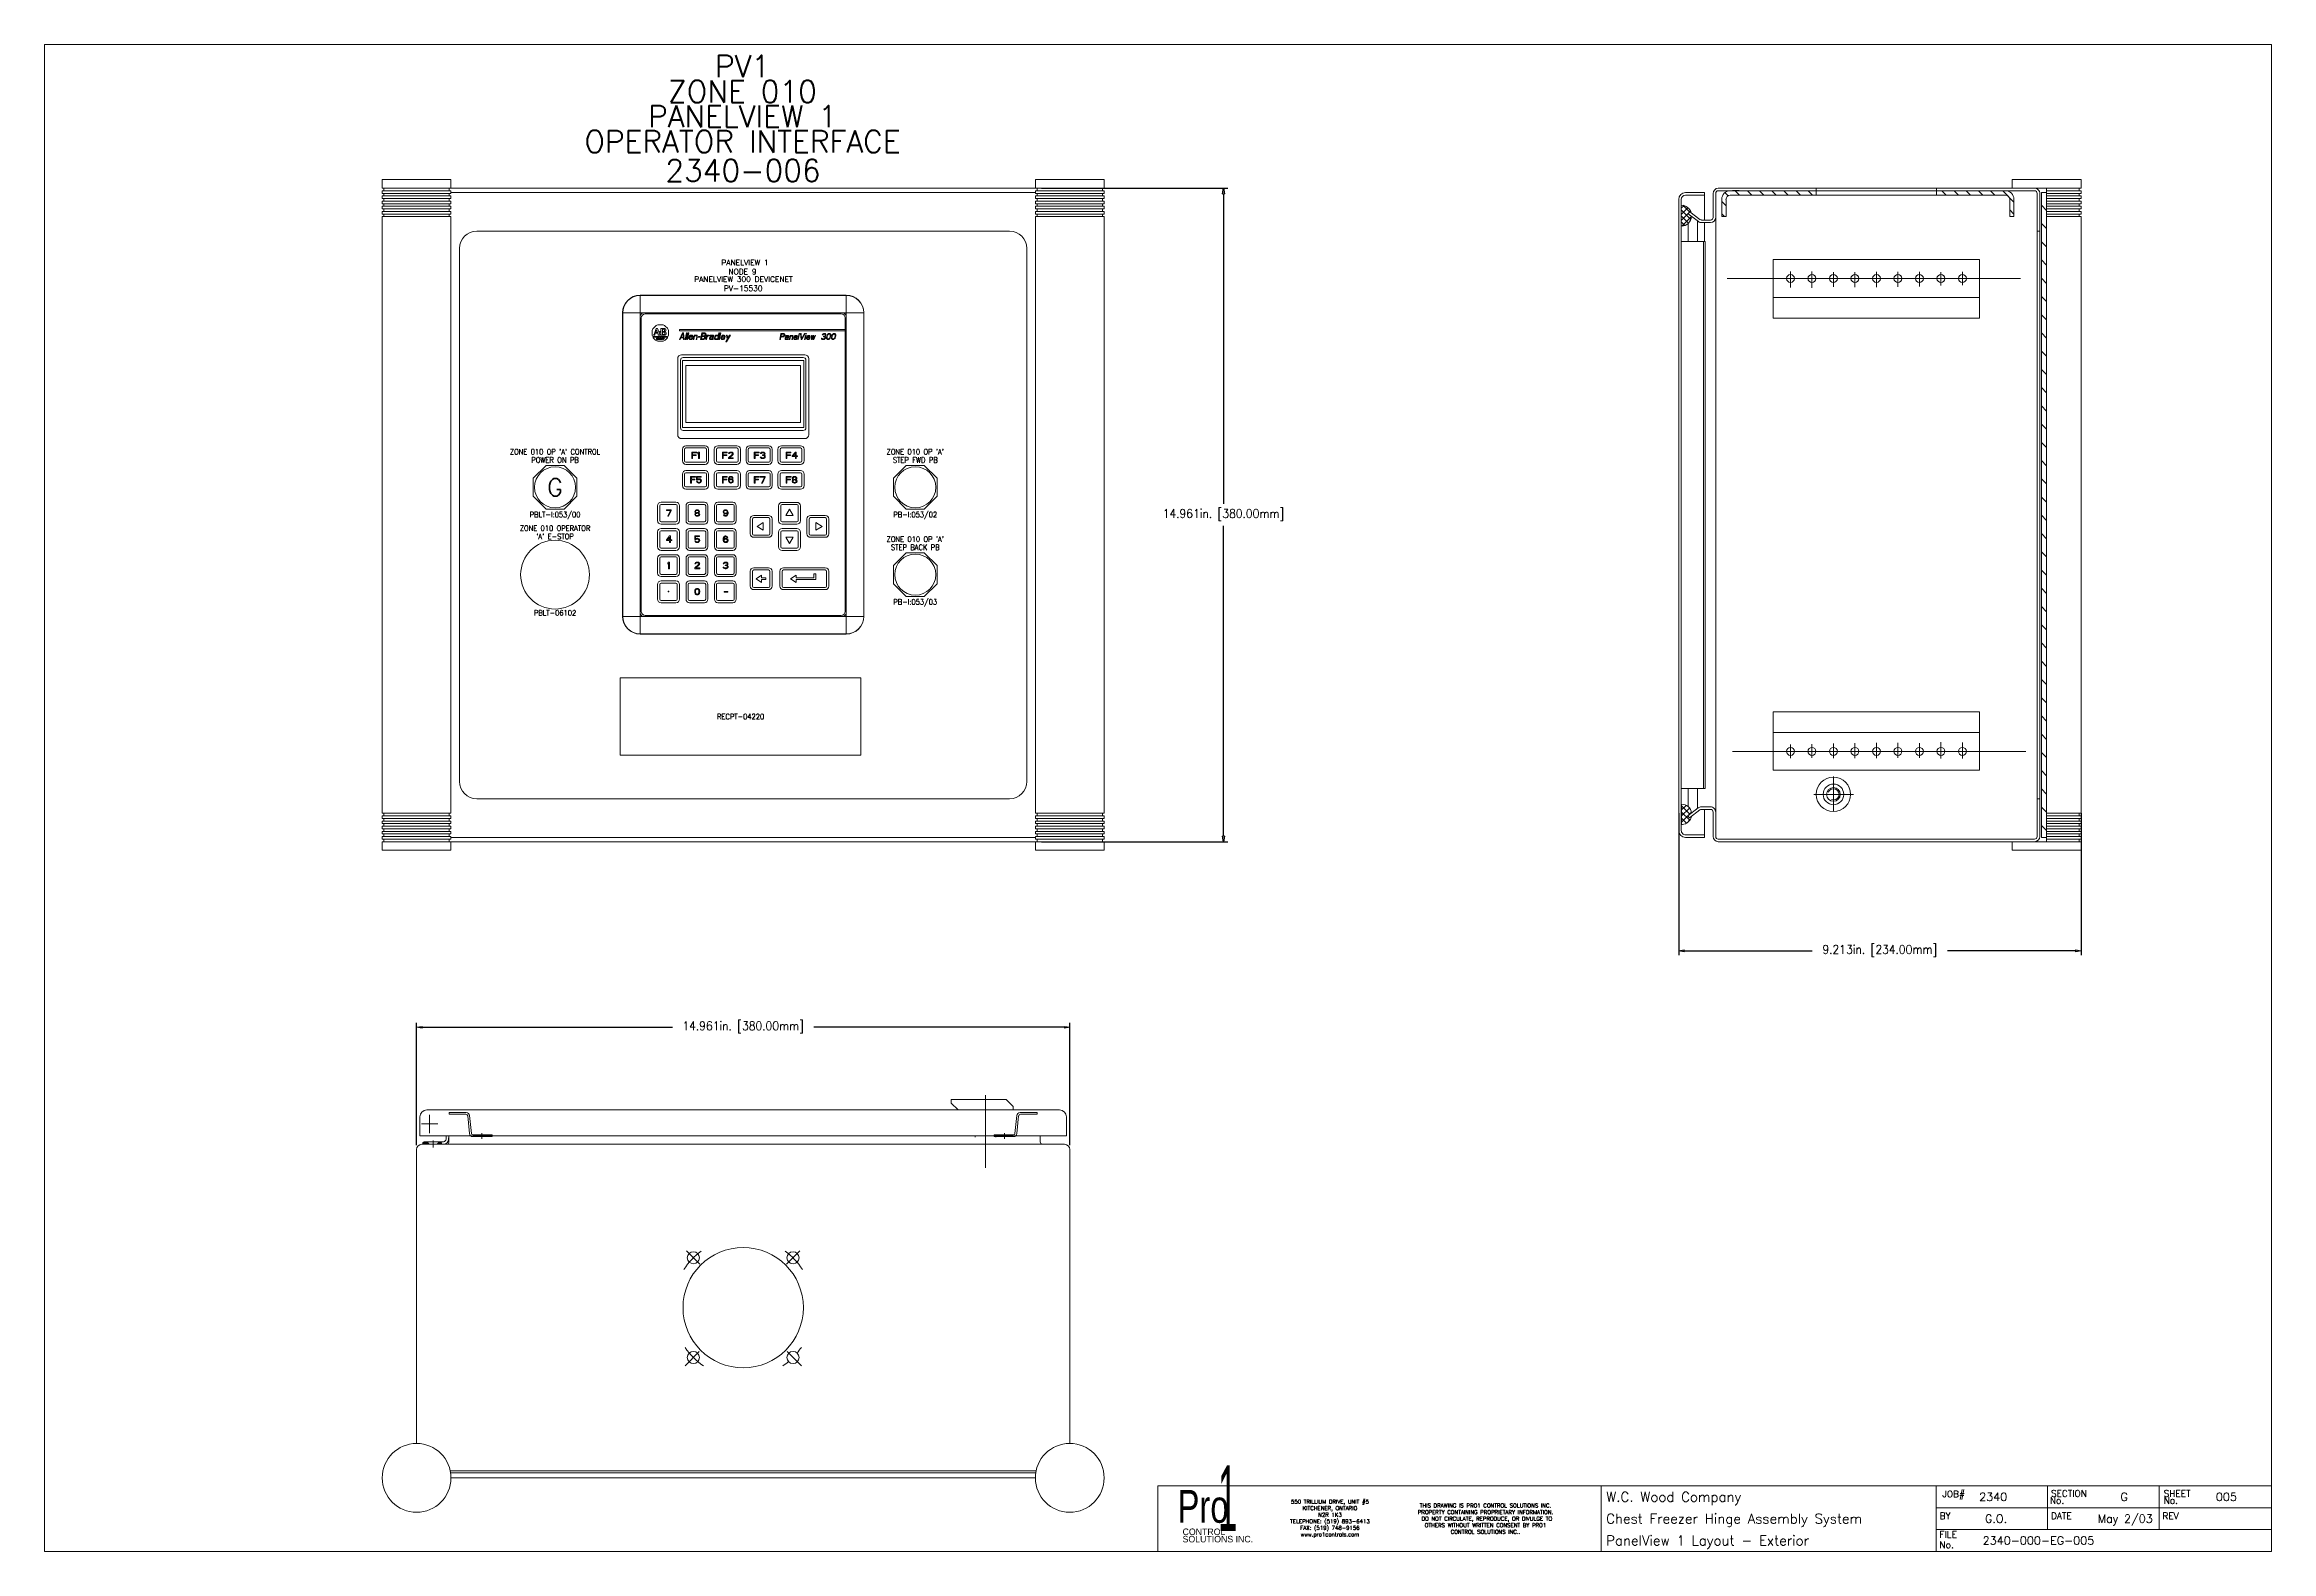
# Model space of a CAD drawing. Header units: inches. Extents: x 0 to 51, y 0 to 34.5.
import ezdxf
from ezdxf.enums import TextEntityAlignment as Align

# ---------------------------------------------------------------- set-up
doc = ezdxf.new("R2010")
doc.units = ezdxf.units.IN
doc.header["$MEASUREMENT"] = 0
doc.layers.get('0').update_dxf_attribs({"lineweight": 5})
doc.layers.get('Defpoints').update_dxf_attribs({"lineweight": 5})
for name, color, linetype, lineweight in [('BOARDER', 5, 'Continuous', 5), ('DESC', 1, 'Continuous', 5), ('LOC', 252, 'Continuous', 5), ('MISC', 2, 'Continuous', 5), ('PDESC', 1, 'Continuous', 5), ('PSYMS', 7, 'Continuous', 5), ('PTAG', 51, 'Continuous', 5), ('SYMS', 7, 'Continuous', 5), ('TAGS', 2, 'Continuous', 5), ('Title_Block_Info', 2, 'Continuous', 5)]:
    doc.layers.add(name, color=color, linetype=linetype, lineweight=lineweight)
doc.styles.add('BASE-TXT1', font='romans.shx', dxfattribs={"width": 0.9})
doc.styles.add('SIVAN', font='sivan.TTF', dxfattribs={"height": 1})
doc.styles.add('STACCO', font='STAC222N.TTF', dxfattribs={"height": 1})
doc.styles.get("Standard").update_dxf_attribs({"font": 'romans.shx'})
doc.styles.add('WD', font='romans.shx')
doc.dimstyles.new('STANDARD$0', dxfattribs={"dimtxt": 0.2, "dimasz": 0.15, "dimexe": 0.1, "dimexo": 0.1, "dimgap": 0.1, "dimtad": 0, "dimtih": 1, "dimtoh": 1, "dimzin": 0, "dimdsep": 46, "dimtxsty": 'BASE-TXT1', "dimcen": 0.09, "dimclrd": 256, "dimclre": 256, "dimclrt": 256, "dimadec": 0, "dimazin": 0, "dimtfac": 1, "dimtdec": 1, "dimtofl": 0, "dimtmove": 0, "dimatfit": 3, "dimfxl": 0, "dimtolj": 1, "dimtzin": 0, "dimarcsym": 0})

msp = doc.modelspace()

# ---------------------------------------------------------------- blocks, each defined once
blk = doc.blocks.new('pv300')
at = {"color": 7, "linetype": 'Continuous'}
for p, q in [((-2.359, -5.496), (-2.359, 2.26)), ((2.361, 2.26), (-2.359, 2.26)), ((2.361, 2.257), (-2.359, 2.257)), ((2.361, -5.496), (2.361, 2.26)), ((-2.762, 1.857), (-2.762, -5.093)), ((-2.762, 1.857), (2.764, 1.857)), ((-2.759, 1.857), (-2.759, -5.093)), ((-2.334, 1.742), (-2.334, -4.978)), ((2.246, 1.832), (-2.244, 1.832)), ((2.336, 1.479), (2.336, 1.742)), ((2.761, -5.093), (2.761, 1.857)), ((2.764, -5.093), (2.764, 1.857)), ((2.336, -4.978), (2.336, 1.449)), ((-1.434, 0.774), (-1.434, -0.775)), ((-1.391, 0.764), (-1.391, -0.764)), ((1.392, 0.764), (-1.391, 0.764)), ((1.377, 0.834), (-1.374, 0.834)), ((1.392, -0.764), (1.392, 0.764)), ((1.437, -0.775), (1.437, 0.774)), ((-1.391, -0.764), (1.392, -0.764)), ((-1.374, -0.835), (1.377, -0.835)), ((-1.392, -1.266), (-1.392, -1.531)), ((-1.342, -1.531), (-1.342, -1.266)), ((-0.872, -1.186), (-1.312, -1.186)), ((-1.312, -1.236), (-0.872, -1.236)), ((-0.842, -1.266), (-0.842, -1.531)), ((-0.792, -1.531), (-0.792, -1.266)), ((-0.663, -1.266), (-0.663, -1.531)), ((-0.613, -1.531), (-0.613, -1.266)), ((-0.143, -1.186), (-0.583, -1.186)), ((-0.583, -1.236), (-0.143, -1.236)), ((-0.113, -1.266), (-0.113, -1.531)), ((-0.063, -1.531), (-0.063, -1.266)), ((0.066, -1.266), (0.066, -1.531)), ((0.116, -1.531), (0.116, -1.266)), ((0.586, -1.186), (0.146, -1.186)), ((0.146, -1.236), (0.586, -1.236)), ((0.616, -1.266), (0.616, -1.531)), ((0.666, -1.531), (0.666, -1.266)), ((0.795, -1.266), (0.795, -1.531)), ((0.845, -1.531), (0.845, -1.266)), ((1.315, -1.186), (0.875, -1.186)), ((0.875, -1.236), (1.315, -1.236)), ((1.345, -1.266), (1.345, -1.531)), ((1.395, -1.531), (1.395, -1.266)), ((-1.392, -1.834), (-1.392, -2.099)), ((-1.342, -2.099), (-1.342, -1.834)), ((-0.872, -1.561), (-1.312, -1.561)), ((-1.312, -1.611), (-0.872, -1.611)), ((-0.872, -1.754), (-1.312, -1.754)), ((-1.312, -1.804), (-0.872, -1.804)), ((-0.842, -1.834), (-0.842, -2.099)), ((-0.792, -2.099), (-0.792, -1.834)), ((-0.663, -1.834), (-0.663, -2.099)), ((-0.613, -2.099), (-0.613, -1.834)), ((-0.143, -1.561), (-0.583, -1.561)), ((-0.583, -1.611), (-0.143, -1.611)), ((-0.143, -1.754), (-0.583, -1.754)), ((-0.583, -1.804), (-0.143, -1.804)), ((-0.113, -1.834), (-0.113, -2.099)), ((-0.063, -2.099), (-0.063, -1.834)), ((0.066, -1.834), (0.066, -2.099)), ((0.116, -2.099), (0.116, -1.834)), ((0.586, -1.561), (0.146, -1.561)), ((0.146, -1.611), (0.586, -1.611)), ((0.586, -1.754), (0.146, -1.754)), ((0.146, -1.804), (0.586, -1.804)), ((0.616, -1.834), (0.616, -2.099)), ((0.666, -2.099), (0.666, -1.834)), ((0.795, -1.834), (0.795, -2.099)), ((0.845, -2.099), (0.845, -1.834)), ((1.315, -1.561), (0.875, -1.561)), ((0.875, -1.611), (1.315, -1.611)), ((1.315, -1.754), (0.875, -1.754)), ((0.875, -1.804), (1.315, -1.804)), ((1.345, -1.834), (1.345, -2.099)), ((1.395, -2.099), (1.395, -1.834)), ((-1.539, -2.48), (-1.879, -2.48)), ((-1.879, -2.53), (-1.539, -2.53)), ((-0.872, -2.129), (-1.312, -2.129)), ((-1.312, -2.179), (-0.872, -2.179)), ((-0.889, -2.48), (-1.229, -2.48)), ((-1.229, -2.53), (-0.889, -2.53)), ((-0.143, -2.129), (-0.583, -2.129)), ((-0.583, -2.179), (-0.143, -2.179)), ((-0.239, -2.48), (-0.579, -2.48)), ((-0.579, -2.53), (-0.239, -2.53)), ((0.586, -2.129), (0.146, -2.129)), ((0.146, -2.179), (0.586, -2.179)), ((1.315, -2.129), (0.875, -2.129)), ((0.875, -2.179), (1.315, -2.179)), ((1.231, -2.481), (0.891, -2.481)), ((0.891, -2.531), (1.231, -2.531)), ((-1.959, -2.56), (-1.959, -2.9)), ((-1.909, -2.9), (-1.909, -2.56)), ((-1.539, -2.93), (-1.879, -2.93)), ((-1.879, -2.98), (-1.539, -2.98)), ((-1.509, -2.56), (-1.509, -2.9)), ((-1.459, -2.9), (-1.459, -2.56)), ((-1.309, -2.56), (-1.309, -2.9)), ((-1.259, -2.9), (-1.259, -2.56)), ((-0.889, -2.93), (-1.229, -2.93)), ((-1.229, -2.98), (-0.889, -2.98)), ((-0.859, -2.56), (-0.859, -2.9)), ((-0.809, -2.9), (-0.809, -2.56)), ((-0.659, -2.56), (-0.659, -2.9)), ((-0.609, -2.9), (-0.609, -2.56)), ((-0.239, -2.93), (-0.579, -2.93)), ((-0.579, -2.98), (-0.239, -2.98)), ((-0.209, -2.56), (-0.209, -2.9)), ((-0.159, -2.9), (-0.159, -2.56)), ((0.161, -2.861), (0.161, -3.201)), ((0.211, -3.201), (0.211, -2.861)), ((0.581, -2.781), (0.241, -2.781)), ((0.241, -2.831), (0.581, -2.831)), ((0.611, -2.861), (0.611, -3.201)), ((0.661, -3.201), (0.661, -2.861)), ((0.811, -2.561), (0.811, -2.901)), ((0.861, -2.901), (0.861, -2.561)), ((1.231, -2.931), (0.891, -2.931)), ((0.891, -2.981), (1.231, -2.981)), ((1.261, -2.561), (1.261, -2.901)), ((1.311, -2.901), (1.311, -2.561)), ((1.461, -2.861), (1.461, -3.201)), ((1.511, -3.201), (1.511, -2.861)), ((1.881, -2.781), (1.541, -2.781)), ((1.541, -2.831), (1.881, -2.831)), ((1.911, -2.861), (1.911, -3.201)), ((1.961, -3.201), (1.961, -2.861)), ((-1.959, -3.16), (-1.959, -3.5)), ((-1.909, -3.5), (-1.909, -3.16)), ((-1.539, -3.08), (-1.879, -3.08)), ((-1.879, -3.13), (-1.539, -3.13)), ((-1.539, -3.53), (-1.879, -3.53)), ((-1.509, -3.16), (-1.509, -3.5)), ((-1.459, -3.5), (-1.459, -3.16)), ((-1.309, -3.16), (-1.309, -3.5)), ((-1.259, -3.5), (-1.259, -3.16)), ((-0.889, -3.08), (-1.229, -3.08)), ((-1.229, -3.13), (-0.889, -3.13)), ((-0.889, -3.53), (-1.229, -3.53)), ((-0.859, -3.16), (-0.859, -3.5)), ((-0.809, -3.5), (-0.809, -3.16)), ((-0.659, -3.16), (-0.659, -3.5)), ((-0.609, -3.5), (-0.609, -3.16)), ((-0.239, -3.08), (-0.579, -3.08)), ((-0.579, -3.13), (-0.239, -3.13)), ((-0.239, -3.53), (-0.579, -3.53)), ((-0.209, -3.16), (-0.209, -3.5)), ((-0.159, -3.5), (-0.159, -3.16)), ((0.581, -3.231), (0.241, -3.231)), ((0.241, -3.281), (0.581, -3.281)), ((0.811, -3.161), (0.811, -3.501)), ((0.861, -3.501), (0.861, -3.161)), ((1.231, -3.081), (0.891, -3.081)), ((0.891, -3.131), (1.231, -3.131)), ((1.231, -3.531), (0.891, -3.531)), ((1.261, -3.161), (1.261, -3.501)), ((1.311, -3.501), (1.311, -3.161)), ((1.881, -3.231), (1.541, -3.231)), ((1.541, -3.281), (1.881, -3.281)), ((-1.959, -3.76), (-1.959, -4.1)), ((-1.909, -4.1), (-1.909, -3.76)), ((-1.879, -3.58), (-1.539, -3.58)), ((-1.539, -3.68), (-1.879, -3.68)), ((-1.879, -3.73), (-1.539, -3.73)), ((-1.509, -3.76), (-1.509, -4.1)), ((-1.459, -4.1), (-1.459, -3.76)), ((-1.309, -3.76), (-1.309, -4.1)), ((-1.259, -4.1), (-1.259, -3.76)), ((-1.229, -3.58), (-0.889, -3.58)), ((-0.889, -3.68), (-1.229, -3.68)), ((-1.229, -3.73), (-0.889, -3.73)), ((-0.859, -3.76), (-0.859, -4.1)), ((-0.809, -4.1), (-0.809, -3.76)), ((-0.659, -3.76), (-0.659, -4.1)), ((-0.609, -4.1), (-0.609, -3.76)), ((-0.579, -3.58), (-0.239, -3.58)), ((-0.239, -3.68), (-0.579, -3.68)), ((-0.579, -3.73), (-0.239, -3.73)), ((-0.209, -3.76), (-0.209, -4.1)), ((-0.159, -4.1), (-0.159, -3.76)), ((0.161, -4.06), (0.161, -4.4)), ((0.211, -4.4), (0.211, -4.06)), ((0.581, -3.98), (0.241, -3.98)), ((0.241, -4.03), (0.581, -4.03)), ((0.611, -4.06), (0.611, -4.4)), ((0.661, -4.4), (0.661, -4.06)), ((0.841, -4.06), (0.841, -4.4)), ((0.891, -3.581), (1.231, -3.581)), ((0.891, -4.4), (0.891, -4.06)), ((1.881, -3.98), (0.921, -3.98)), ((0.921, -4.03), (1.881, -4.03)), ((1.911, -4.06), (1.911, -4.4)), ((1.961, -4.4), (1.961, -4.06)), ((-1.959, -4.36), (-1.959, -4.7)), ((-1.909, -4.7), (-1.909, -4.36)), ((-1.539, -4.13), (-1.879, -4.13)), ((-1.879, -4.18), (-1.539, -4.18)), ((-1.539, -4.28), (-1.879, -4.28)), ((-1.879, -4.33), (-1.539, -4.33)), ((-1.509, -4.36), (-1.509, -4.7)), ((-1.459, -4.7), (-1.459, -4.36)), ((-1.309, -4.36), (-1.309, -4.7)), ((-1.259, -4.7), (-1.259, -4.36)), ((-0.889, -4.13), (-1.229, -4.13)), ((-1.229, -4.18), (-0.889, -4.18)), ((-0.889, -4.28), (-1.229, -4.28)), ((-1.229, -4.33), (-0.889, -4.33)), ((-0.859, -4.36), (-0.859, -4.7)), ((-0.809, -4.7), (-0.809, -4.36)), ((-0.659, -4.36), (-0.659, -4.7)), ((-0.609, -4.7), (-0.609, -4.36)), ((-0.239, -4.13), (-0.579, -4.13)), ((-0.579, -4.18), (-0.239, -4.18)), ((-0.239, -4.28), (-0.579, -4.28)), ((-0.579, -4.33), (-0.239, -4.33)), ((-0.209, -4.36), (-0.209, -4.7)), ((-0.159, -4.7), (-0.159, -4.36)), ((0.581, -4.43), (0.241, -4.43)), ((0.241, -4.48), (0.581, -4.48)), ((1.881, -4.43), (0.921, -4.43)), ((0.921, -4.48), (1.881, -4.48)), ((-2.762, -5.093), (2.764, -5.093)), ((-2.244, -5.068), (2.246, -5.068)), ((-1.539, -4.73), (-1.879, -4.73)), ((-1.879, -4.78), (-1.539, -4.78)), ((-0.889, -4.73), (-1.229, -4.73)), ((-1.229, -4.78), (-0.889, -4.78)), ((-0.239, -4.73), (-0.579, -4.73)), ((-0.579, -4.78), (-0.239, -4.78)), ((-2.359, -5.493), (2.361, -5.493)), ((-2.359, -5.496), (2.361, -5.496))]:
    blk.add_line(p, q, dxfattribs=at)
at = {"color": 4, "linetype": 'Continuous'}
for p, q in [((-2.005, 1.555), (-2.056, 1.504)), ((-1.853, 1.582), (-1.939, 1.582)), ((-1.736, 1.504), (-1.787, 1.555)), ((-2.084, 1.437), (-2.084, 1.344)), ((-2.058, 1.287), (-2.005, 1.235)), ((-2.054, 1.346), (-2.026, 1.346)), ((-2.053, 1.313), (-1.74, 1.313)), ((-1.74, 1.301), (-2.053, 1.301)), ((-1.996, 1.497), (-2.042, 1.364)), ((-2.024, 1.358), (-1.987, 1.469)), ((-1.996, 1.497), (-1.964, 1.497)), ((-1.995, 1.406), (-1.995, 1.389)), ((-1.963, 1.406), (-1.995, 1.406)), ((-1.956, 1.389), (-1.995, 1.389)), ((-1.987, 1.469), (-1.963, 1.406)), ((-1.985, 1.252), (-1.985, 1.271)), ((-1.977, 1.278), (-1.97, 1.278)), ((-1.977, 1.275), (-1.977, 1.252)), ((-1.977, 1.275), (-1.97, 1.275)), ((-1.977, 1.252), (-1.97, 1.252)), ((-1.973, 1.245), (-1.977, 1.245)), ((-1.97, 1.241), (-1.973, 1.245)), ((-1.97, 1.275), (-1.97, 1.252)), ((-1.97, 1.241), (-1.962, 1.241)), ((-1.965, 1.247), (-1.962, 1.241)), ((-1.964, 1.497), (-1.908, 1.359)), ((-1.962, 1.271), (-1.962, 1.252)), ((-1.956, 1.389), (-1.946, 1.363)), ((-1.951, 1.278), (-1.951, 1.252)), ((-1.943, 1.278), (-1.951, 1.278)), ((-1.943, 1.349), (-1.902, 1.349)), ((-1.943, 1.278), (-1.943, 1.248)), ((-1.936, 1.248), (-1.943, 1.248)), ((-1.943, 1.245), (-1.936, 1.245)), ((-1.939, 1.207), (-1.853, 1.207)), ((-1.936, 1.278), (-1.936, 1.248)), ((-1.928, 1.278), (-1.936, 1.278)), ((-1.928, 1.278), (-1.928, 1.252)), ((-1.913, 1.278), (-1.921, 1.245)), ((-1.921, 1.245), (-1.913, 1.245)), ((-1.919, 1.431), (-1.919, 1.415)), ((-1.919, 1.431), (-1.897, 1.431)), ((-1.919, 1.415), (-1.897, 1.415)), ((-1.902, 1.278), (-1.913, 1.278)), ((-1.913, 1.245), (-1.913, 1.248)), ((-1.913, 1.248), (-1.907, 1.248)), ((-1.912, 1.256), (-1.91, 1.267)), ((-1.908, 1.256), (-1.912, 1.256)), ((-1.91, 1.267), (-1.908, 1.256)), ((-1.906, 1.245), (-1.907, 1.248)), ((-1.906, 1.245), (-1.898, 1.245)), ((-1.902, 1.278), (-1.898, 1.245)), ((-1.897, 1.431), (-1.897, 1.415)), ((-1.891, 1.278), (-1.891, 1.245)), ((-1.883, 1.278), (-1.891, 1.278)), ((-1.891, 1.245), (-1.876, 1.245)), ((-1.796, 1.497), (-1.886, 1.497)), ((-1.885, 1.346), (-1.788, 1.346)), ((-1.883, 1.479), (-1.883, 1.363)), ((-1.883, 1.278), (-1.883, 1.248)), ((-1.876, 1.248), (-1.883, 1.248)), ((-1.876, 1.248), (-1.876, 1.245)), ((-1.868, 1.278), (-1.868, 1.245)), ((-1.861, 1.278), (-1.868, 1.278)), ((-1.868, 1.245), (-1.861, 1.245)), ((-1.861, 1.278), (-1.861, 1.245)), ((-1.853, 1.278), (-1.853, 1.275)), ((-1.853, 1.278), (-1.835, 1.278)), ((-1.846, 1.275), (-1.853, 1.275)), ((-1.85, 1.48), (-1.85, 1.364)), ((-1.85, 1.48), (-1.813, 1.48)), ((-1.85, 1.364), (-1.803, 1.364)), ((-1.846, 1.275), (-1.846, 1.245)), ((-1.846, 1.245), (-1.838, 1.245)), ((-1.838, 1.275), (-1.838, 1.245)), ((-1.835, 1.275), (-1.838, 1.275)), ((-1.836, 1.431), (-1.836, 1.415)), ((-1.836, 1.431), (-1.813, 1.431)), ((-1.836, 1.415), (-1.803, 1.415)), ((-1.835, 1.278), (-1.835, 1.275)), ((-1.831, 1.278), (-1.823, 1.26)), ((-1.823, 1.278), (-1.831, 1.278)), ((-1.823, 1.278), (-1.82, 1.269)), ((-1.823, 1.26), (-1.823, 1.245)), ((-1.823, 1.245), (-1.816, 1.245)), ((-1.82, 1.269), (-1.812, 1.278)), ((-1.805, 1.278), (-1.816, 1.264)), ((-1.816, 1.264), (-1.816, 1.245)), ((-1.805, 1.278), (-1.812, 1.278)), ((-1.803, 1.47), (-1.803, 1.441)), ((-1.788, 1.425), (-1.793, 1.425)), ((-1.793, 1.405), (-1.793, 1.374)), ((-1.787, 1.235), (-1.734, 1.287)), ((-1.769, 1.47), (-1.769, 1.448)), ((-1.76, 1.397), (-1.76, 1.374)), ((-1.709, 1.437), (-1.709, 1.344)), ((-1.462, 1.449), (-1.462, 1.479)), ((-1.462, 1.479), (2.336, 1.479)), ((2.336, 1.449), (-1.462, 1.449)), ((-1.462, 1.247), (-1.386, 1.397)), ((-1.446, 1.247), (-1.462, 1.247)), ((-1.426, 1.285), (-1.446, 1.247)), ((-1.37, 1.285), (-1.426, 1.285)), ((-1.421, 1.298), (-1.377, 1.384)), ((-1.37, 1.298), (-1.421, 1.298)), ((-1.386, 1.397), (-1.363, 1.397)), ((-1.377, 1.384), (-1.37, 1.298)), ((-1.367, 1.247), (-1.37, 1.285)), ((-1.35, 1.247), (-1.367, 1.247)), ((-1.363, 1.397), (-1.35, 1.247)), ((-1.327, 1.247), (-1.296, 1.397)), ((-1.313, 1.247), (-1.327, 1.247)), ((-1.281, 1.397), (-1.313, 1.247)), ((-1.296, 1.397), (-1.281, 1.397)), ((-1.291, 1.247), (-1.259, 1.397)), ((-1.277, 1.247), (-1.291, 1.247)), ((-1.245, 1.397), (-1.277, 1.247)), ((-1.259, 1.397), (-1.245, 1.397)), ((-1.243, 1.298), (-1.245, 1.279)), ((-1.245, 1.279), (-1.242, 1.266)), ((-1.237, 1.317), (-1.243, 1.298)), ((-1.242, 1.266), (-1.238, 1.26)), ((-1.238, 1.26), (-1.23, 1.253)), ((-1.228, 1.33), (-1.237, 1.317)), ((-1.231, 1.292), (-1.229, 1.298)), ((-1.23, 1.282), (-1.231, 1.292)), ((-1.228, 1.276), (-1.23, 1.282)), ((-1.23, 1.253), (-1.223, 1.25)), ((-1.229, 1.298), (-1.153, 1.298)), ((-1.221, 1.336), (-1.228, 1.33)), ((-1.222, 1.266), (-1.228, 1.276)), ((-1.224, 1.311), (-1.223, 1.314)), ((-1.165, 1.311), (-1.224, 1.311)), ((-1.223, 1.314), (-1.219, 1.32)), ((-1.223, 1.25), (-1.206, 1.247)), ((-1.217, 1.263), (-1.222, 1.266)), ((-1.211, 1.343), (-1.221, 1.336)), ((-1.219, 1.32), (-1.209, 1.33)), ((-1.207, 1.26), (-1.217, 1.263)), ((-1.202, 1.346), (-1.211, 1.343)), ((-1.209, 1.33), (-1.202, 1.333)), ((-1.186, 1.263), (-1.207, 1.26)), ((-1.206, 1.247), (-1.186, 1.25)), ((-1.185, 1.349), (-1.202, 1.346)), ((-1.202, 1.333), (-1.19, 1.336)), ((-1.19, 1.336), (-1.174, 1.333)), ((-1.176, 1.269), (-1.186, 1.263)), ((-1.186, 1.25), (-1.174, 1.256)), ((-1.169, 1.346), (-1.185, 1.349)), ((-1.172, 1.279), (-1.176, 1.269)), ((-1.174, 1.333), (-1.167, 1.327)), ((-1.174, 1.256), (-1.163, 1.266)), ((-1.158, 1.279), (-1.172, 1.279)), ((-1.157, 1.336), (-1.169, 1.346)), ((-1.167, 1.327), (-1.163, 1.317)), ((-1.163, 1.317), (-1.165, 1.311)), ((-1.163, 1.266), (-1.158, 1.279)), ((-1.151, 1.323), (-1.157, 1.336)), ((-1.153, 1.298), (-1.151, 1.311)), ((-1.151, 1.311), (-1.151, 1.323)), ((-1.142, 1.247), (-1.12, 1.349)), ((-1.128, 1.247), (-1.142, 1.247)), ((-1.112, 1.32), (-1.128, 1.247)), ((-1.12, 1.349), (-1.106, 1.349)), ((-1.105, 1.327), (-1.112, 1.32)), ((-1.106, 1.349), (-1.109, 1.333)), ((-1.109, 1.333), (-1.102, 1.339)), ((-1.095, 1.333), (-1.105, 1.327)), ((-1.102, 1.339), (-1.093, 1.346)), ((-1.083, 1.336), (-1.095, 1.333)), ((-1.093, 1.346), (-1.081, 1.349)), ((-1.073, 1.333), (-1.083, 1.336)), ((-1.081, 1.349), (-1.069, 1.349)), ((-1.077, 1.247), (-1.064, 1.307)), ((-1.063, 1.247), (-1.077, 1.247)), ((-1.068, 1.33), (-1.073, 1.333)), ((-1.069, 1.349), (-1.062, 1.346)), ((-1.064, 1.323), (-1.068, 1.33)), ((-1.064, 1.307), (-1.064, 1.323)), ((-1.05, 1.307), (-1.063, 1.247)), ((-1.062, 1.346), (-1.055, 1.339)), ((-1.055, 1.339), (-1.05, 1.333)), ((-1.05, 1.333), (-1.05, 1.323)), ((-1.05, 1.323), (-1.05, 1.307)), ((-1.029, 1.301), (-1.026, 1.317)), ((-0.99, 1.301), (-1.029, 1.301)), ((-1.026, 1.317), (-0.986, 1.317)), ((-0.986, 1.317), (-0.99, 1.301)), ((-0.979, 1.247), (-0.947, 1.397)), ((-0.911, 1.247), (-0.979, 1.247)), ((-0.958, 1.266), (-0.948, 1.314)), ((-0.904, 1.266), (-0.958, 1.266)), ((-0.948, 1.314), (-0.894, 1.314)), ((-0.947, 1.397), (-0.879, 1.397)), ((-0.934, 1.378), (-0.943, 1.333)), ((-0.943, 1.333), (-0.89, 1.333)), ((-0.881, 1.378), (-0.934, 1.378)), ((-0.896, 1.25), (-0.911, 1.247)), ((-0.895, 1.269), (-0.904, 1.266)), ((-0.883, 1.26), (-0.896, 1.25)), ((-0.888, 1.276), (-0.895, 1.269)), ((-0.894, 1.314), (-0.886, 1.311)), ((-0.89, 1.333), (-0.881, 1.336)), ((-0.883, 1.285), (-0.888, 1.276)), ((-0.886, 1.311), (-0.882, 1.304)), ((-0.881, 1.295), (-0.883, 1.285)), ((-0.872, 1.272), (-0.883, 1.26)), ((-0.882, 1.304), (-0.881, 1.295)), ((-0.873, 1.374), (-0.881, 1.378)), ((-0.881, 1.336), (-0.874, 1.343)), ((-0.879, 1.397), (-0.866, 1.394)), ((-0.869, 1.327), (-0.875, 1.323)), ((-0.875, 1.323), (-0.87, 1.32)), ((-0.874, 1.343), (-0.869, 1.352)), ((-0.869, 1.368), (-0.873, 1.374)), ((-0.867, 1.282), (-0.872, 1.272)), ((-0.87, 1.32), (-0.865, 1.307)), ((-0.868, 1.359), (-0.869, 1.368)), ((-0.869, 1.352), (-0.868, 1.359)), ((-0.858, 1.339), (-0.869, 1.327)), ((-0.864, 1.298), (-0.867, 1.282)), ((-0.866, 1.394), (-0.857, 1.384)), ((-0.865, 1.307), (-0.864, 1.298)), ((-0.853, 1.349), (-0.858, 1.339)), ((-0.857, 1.384), (-0.851, 1.371)), ((-0.85, 1.362), (-0.853, 1.349)), ((-0.852, 1.247), (-0.83, 1.349)), ((-0.838, 1.247), (-0.852, 1.247)), ((-0.851, 1.371), (-0.85, 1.362)), ((-0.824, 1.311), (-0.838, 1.247)), ((-0.83, 1.349), (-0.816, 1.349)), ((-0.813, 1.323), (-0.824, 1.311)), ((-0.816, 1.349), (-0.82, 1.33)), ((-0.82, 1.33), (-0.813, 1.336)), ((-0.813, 1.336), (-0.804, 1.343)), ((-0.801, 1.33), (-0.813, 1.323)), ((-0.804, 1.343), (-0.795, 1.346)), ((-0.783, 1.333), (-0.801, 1.33)), ((-0.795, 1.346), (-0.78, 1.349)), ((-0.78, 1.349), (-0.783, 1.333)), ((-0.773, 1.276), (-0.771, 1.285)), ((-0.773, 1.263), (-0.773, 1.276)), ((-0.766, 1.253), (-0.773, 1.263)), ((-0.771, 1.285), (-0.762, 1.298)), ((-0.761, 1.25), (-0.766, 1.253)), ((-0.763, 1.323), (-0.761, 1.33)), ((-0.749, 1.323), (-0.763, 1.323)), ((-0.762, 1.298), (-0.756, 1.304)), ((-0.761, 1.33), (-0.757, 1.336)), ((-0.751, 1.247), (-0.761, 1.25)), ((-0.759, 1.272), (-0.758, 1.279)), ((-0.758, 1.266), (-0.759, 1.272)), ((-0.758, 1.279), (-0.753, 1.288)), ((-0.748, 1.26), (-0.758, 1.266)), ((-0.757, 1.336), (-0.75, 1.343)), ((-0.756, 1.304), (-0.743, 1.311)), ((-0.753, 1.288), (-0.746, 1.295)), ((-0.734, 1.247), (-0.751, 1.247)), ((-0.75, 1.343), (-0.744, 1.346)), ((-0.744, 1.33), (-0.749, 1.323)), ((-0.731, 1.26), (-0.748, 1.26)), ((-0.746, 1.295), (-0.74, 1.298)), ((-0.744, 1.346), (-0.724, 1.349)), ((-0.738, 1.333), (-0.744, 1.33)), ((-0.743, 1.311), (-0.725, 1.314)), ((-0.74, 1.298), (-0.728, 1.301)), ((-0.726, 1.336), (-0.738, 1.333)), ((-0.719, 1.25), (-0.734, 1.247)), ((-0.716, 1.266), (-0.731, 1.26)), ((-0.728, 1.301), (-0.697, 1.301)), ((-0.709, 1.336), (-0.726, 1.336)), ((-0.725, 1.314), (-0.694, 1.314)), ((-0.724, 1.349), (-0.707, 1.349)), ((-0.709, 1.256), (-0.719, 1.25)), ((-0.705, 1.276), (-0.716, 1.266)), ((-0.699, 1.333), (-0.709, 1.336)), ((-0.705, 1.263), (-0.709, 1.256)), ((-0.707, 1.349), (-0.69, 1.346)), ((-0.701, 1.282), (-0.705, 1.276)), ((-0.704, 1.253), (-0.705, 1.263)), ((-0.703, 1.247), (-0.704, 1.253)), ((-0.689, 1.247), (-0.703, 1.247)), ((-0.697, 1.301), (-0.701, 1.282)), ((-0.694, 1.33), (-0.699, 1.333)), ((-0.692, 1.323), (-0.694, 1.33)), ((-0.694, 1.314), (-0.692, 1.323)), ((-0.69, 1.346), (-0.683, 1.339)), ((-0.689, 1.272), (-0.69, 1.256)), ((-0.69, 1.256), (-0.689, 1.247)), ((-0.678, 1.323), (-0.689, 1.272)), ((-0.683, 1.339), (-0.679, 1.333)), ((-0.679, 1.333), (-0.678, 1.323)), ((-0.658, 1.285), (-0.653, 1.311)), ((-0.658, 1.272), (-0.658, 1.285)), ((-0.657, 1.266), (-0.658, 1.272)), ((-0.65, 1.256), (-0.657, 1.266)), ((-0.653, 1.311), (-0.647, 1.323)), ((-0.643, 1.25), (-0.65, 1.256)), ((-0.647, 1.323), (-0.643, 1.33)), ((-0.644, 1.288), (-0.64, 1.307)), ((-0.641, 1.272), (-0.644, 1.288)), ((-0.643, 1.33), (-0.633, 1.339)), ((-0.633, 1.247), (-0.643, 1.25)), ((-0.634, 1.266), (-0.641, 1.272)), ((-0.64, 1.307), (-0.635, 1.317)), ((-0.635, 1.317), (-0.627, 1.327)), ((-0.624, 1.263), (-0.634, 1.266)), ((-0.633, 1.339), (-0.623, 1.346)), ((-0.616, 1.247), (-0.633, 1.247)), ((-0.627, 1.327), (-0.614, 1.333)), ((-0.612, 1.263), (-0.624, 1.263)), ((-0.623, 1.346), (-0.611, 1.349)), ((-0.604, 1.25), (-0.616, 1.247)), ((-0.614, 1.333), (-0.598, 1.333)), ((-0.601, 1.266), (-0.612, 1.263)), ((-0.611, 1.349), (-0.594, 1.349)), ((-0.598, 1.253), (-0.604, 1.25)), ((-0.591, 1.272), (-0.601, 1.266)), ((-0.598, 1.333), (-0.587, 1.33)), ((-0.591, 1.26), (-0.598, 1.253)), ((-0.594, 1.349), (-0.584, 1.346)), ((-0.583, 1.282), (-0.591, 1.272)), ((-0.586, 1.266), (-0.591, 1.26)), ((-0.591, 1.247), (-0.586, 1.266)), ((-0.576, 1.247), (-0.591, 1.247)), ((-0.587, 1.33), (-0.58, 1.323)), ((-0.584, 1.346), (-0.579, 1.343)), ((-0.576, 1.314), (-0.583, 1.282)), ((-0.58, 1.323), (-0.576, 1.314)), ((-0.579, 1.343), (-0.574, 1.336)), ((-0.545, 1.397), (-0.576, 1.247)), ((-0.574, 1.336), (-0.573, 1.33)), ((-0.573, 1.33), (-0.559, 1.397)), ((-0.559, 1.397), (-0.545, 1.397)), ((-0.554, 1.247), (-0.522, 1.397)), ((-0.54, 1.247), (-0.554, 1.247)), ((-0.508, 1.397), (-0.54, 1.247)), ((-0.522, 1.397), (-0.508, 1.397)), ((-0.507, 1.298), (-0.508, 1.279)), ((-0.508, 1.279), (-0.505, 1.266)), ((-0.5, 1.317), (-0.507, 1.298)), ((-0.505, 1.266), (-0.501, 1.26)), ((-0.501, 1.26), (-0.494, 1.253)), ((-0.491, 1.33), (-0.5, 1.317)), ((-0.494, 1.292), (-0.492, 1.298)), ((-0.493, 1.282), (-0.494, 1.292)), ((-0.494, 1.253), (-0.486, 1.25)), ((-0.492, 1.276), (-0.493, 1.282)), ((-0.492, 1.298), (-0.417, 1.298)), ((-0.485, 1.266), (-0.492, 1.276)), ((-0.484, 1.336), (-0.491, 1.33)), ((-0.487, 1.311), (-0.486, 1.314)), ((-0.428, 1.311), (-0.487, 1.311)), ((-0.486, 1.314), (-0.482, 1.32)), ((-0.486, 1.25), (-0.47, 1.247)), ((-0.48, 1.263), (-0.485, 1.266)), ((-0.475, 1.343), (-0.484, 1.336)), ((-0.482, 1.32), (-0.472, 1.33)), ((-0.47, 1.26), (-0.48, 1.263)), ((-0.465, 1.346), (-0.475, 1.343)), ((-0.472, 1.33), (-0.465, 1.333)), ((-0.449, 1.263), (-0.47, 1.26)), ((-0.47, 1.247), (-0.449, 1.25)), ((-0.448, 1.349), (-0.465, 1.346)), ((-0.465, 1.333), (-0.453, 1.336)), ((-0.453, 1.336), (-0.437, 1.333)), ((-0.44, 1.269), (-0.449, 1.263)), ((-0.449, 1.25), (-0.437, 1.256)), ((-0.432, 1.346), (-0.448, 1.349)), ((-0.435, 1.279), (-0.44, 1.269)), ((-0.437, 1.333), (-0.43, 1.327)), ((-0.437, 1.256), (-0.426, 1.266)), ((-0.421, 1.279), (-0.435, 1.279)), ((-0.42, 1.336), (-0.432, 1.346)), ((-0.43, 1.327), (-0.427, 1.317)), ((-0.427, 1.317), (-0.428, 1.311)), ((-0.426, 1.266), (-0.421, 1.279)), ((-0.414, 1.323), (-0.42, 1.336)), ((-0.417, 1.298), (-0.414, 1.311)), ((-0.414, 1.311), (-0.414, 1.323)), ((-0.399, 1.196), (-0.363, 1.26)), ((-0.382, 1.196), (-0.399, 1.196)), ((-0.363, 1.26), (-0.383, 1.349)), ((-0.383, 1.349), (-0.366, 1.349)), ((-0.293, 1.349), (-0.382, 1.196)), ((-0.366, 1.349), (-0.35, 1.282)), ((-0.35, 1.282), (-0.31, 1.349)), ((-0.31, 1.349), (-0.293, 1.349)), ((0.836, 1.247), (0.865, 1.384)), ((0.852, 1.247), (0.836, 1.247)), ((0.865, 1.308), (0.852, 1.247)), ((0.865, 1.384), (0.927, 1.384)), ((0.911, 1.308), (0.865, 1.308)), ((0.878, 1.369), (0.868, 1.326)), ((0.868, 1.326), (0.917, 1.326)), ((0.927, 1.369), (0.878, 1.369)), ((0.924, 1.311), (0.911, 1.308)), ((0.917, 1.326), (0.926, 1.329)), ((0.937, 1.32), (0.924, 1.311)), ((0.926, 1.329), (0.932, 1.334)), ((0.927, 1.384), (0.939, 1.381)), ((0.934, 1.367), (0.927, 1.369)), ((0.932, 1.334), (0.936, 1.343)), ((0.938, 1.361), (0.934, 1.367)), ((0.936, 1.343), (0.938, 1.352)), ((0.947, 1.332), (0.937, 1.32)), ((0.938, 1.352), (0.938, 1.361)), ((0.939, 1.381), (0.948, 1.372)), ((0.951, 1.34), (0.947, 1.332)), ((0.948, 1.372), (0.953, 1.361)), ((0.954, 1.352), (0.951, 1.34)), ((0.953, 1.361), (0.954, 1.352)), ((0.958, 1.273), (0.959, 1.282)), ((0.958, 1.261), (0.958, 1.273)), ((0.964, 1.253), (0.958, 1.261)), ((0.959, 1.282), (0.967, 1.294)), ((0.968, 1.25), (0.964, 1.253)), ((0.967, 1.317), (0.968, 1.323)), ((0.98, 1.317), (0.967, 1.317)), ((0.967, 1.294), (0.973, 1.299)), ((0.968, 1.323), (0.972, 1.329)), ((0.978, 1.247), (0.968, 1.25)), ((0.97, 1.27), (0.971, 1.276)), ((0.971, 1.264), (0.97, 1.27)), ((0.971, 1.276), (0.976, 1.285)), ((0.98, 1.259), (0.971, 1.264)), ((0.972, 1.329), (0.978, 1.334)), ((0.973, 1.299), (0.985, 1.305)), ((0.976, 1.285), (0.982, 1.291)), ((0.978, 1.334), (0.984, 1.337)), ((0.993, 1.247), (0.978, 1.247)), ((0.984, 1.323), (0.98, 1.317)), ((0.996, 1.259), (0.98, 1.259)), ((0.982, 1.291), (0.988, 1.294)), ((0.984, 1.337), (1.003, 1.34)), ((0.989, 1.326), (0.984, 1.323)), ((0.985, 1.305), (1.001, 1.308)), ((0.988, 1.294), (0.999, 1.296)), ((1, 1.329), (0.989, 1.326)), ((1.007, 1.25), (0.993, 1.247)), ((1.01, 1.264), (0.996, 1.259)), ((0.999, 1.296), (1.027, 1.296)), ((1.016, 1.329), (1, 1.329)), ((1.001, 1.308), (1.029, 1.308)), ((1.003, 1.34), (1.018, 1.34)), ((1.016, 1.256), (1.007, 1.25)), ((1.019, 1.273), (1.01, 1.264)), ((1.025, 1.326), (1.016, 1.329)), ((1.019, 1.261), (1.016, 1.256)), ((1.018, 1.34), (1.033, 1.337)), ((1.023, 1.279), (1.019, 1.273)), ((1.02, 1.253), (1.019, 1.261)), ((1.021, 1.247), (1.02, 1.253)), ((1.034, 1.247), (1.021, 1.247)), ((1.027, 1.296), (1.023, 1.279)), ((1.03, 1.323), (1.025, 1.326)), ((1.029, 1.308), (1.031, 1.317)), ((1.031, 1.317), (1.03, 1.323)), ((1.033, 1.337), (1.039, 1.332)), ((1.044, 1.317), (1.034, 1.27)), ((1.034, 1.27), (1.034, 1.256)), ((1.034, 1.256), (1.034, 1.247)), ((1.039, 1.332), (1.043, 1.326)), ((1.043, 1.326), (1.044, 1.317)), ((1.055, 1.247), (1.075, 1.34)), ((1.068, 1.247), (1.055, 1.247)), ((1.082, 1.314), (1.068, 1.247)), ((1.075, 1.34), (1.088, 1.34)), ((1.088, 1.32), (1.082, 1.314)), ((1.088, 1.34), (1.085, 1.326)), ((1.085, 1.326), (1.091, 1.332)), ((1.097, 1.326), (1.088, 1.32)), ((1.091, 1.332), (1.1, 1.337)), ((1.108, 1.329), (1.097, 1.326)), ((1.1, 1.337), (1.111, 1.34)), ((1.118, 1.326), (1.108, 1.329)), ((1.111, 1.34), (1.121, 1.34)), ((1.114, 1.247), (1.126, 1.302)), ((1.127, 1.247), (1.114, 1.247)), ((1.123, 1.323), (1.118, 1.326)), ((1.121, 1.34), (1.128, 1.337)), ((1.126, 1.317), (1.123, 1.323)), ((1.126, 1.302), (1.126, 1.317)), ((1.139, 1.302), (1.127, 1.247)), ((1.128, 1.337), (1.135, 1.332)), ((1.135, 1.332), (1.139, 1.326)), ((1.139, 1.326), (1.139, 1.317)), ((1.139, 1.317), (1.139, 1.302)), ((1.158, 1.294), (1.156, 1.276)), ((1.156, 1.276), (1.159, 1.264)), ((1.164, 1.311), (1.158, 1.294)), ((1.159, 1.264), (1.163, 1.259)), ((1.163, 1.259), (1.169, 1.253)), ((1.171, 1.323), (1.164, 1.311)), ((1.169, 1.288), (1.17, 1.294)), ((1.17, 1.279), (1.169, 1.288)), ((1.169, 1.253), (1.177, 1.25)), ((1.17, 1.294), (1.24, 1.294)), ((1.171, 1.273), (1.17, 1.279)), ((1.178, 1.329), (1.171, 1.323)), ((1.177, 1.264), (1.171, 1.273)), ((1.175, 1.305), (1.176, 1.308)), ((1.229, 1.305), (1.175, 1.305)), ((1.176, 1.308), (1.18, 1.314)), ((1.182, 1.261), (1.177, 1.264)), ((1.177, 1.25), (1.191, 1.247)), ((1.187, 1.334), (1.178, 1.329)), ((1.18, 1.314), (1.189, 1.323)), ((1.191, 1.259), (1.182, 1.261)), ((1.195, 1.337), (1.187, 1.334)), ((1.189, 1.323), (1.195, 1.326)), ((1.21, 1.261), (1.191, 1.259)), ((1.191, 1.247), (1.21, 1.25)), ((1.211, 1.34), (1.195, 1.337)), ((1.195, 1.326), (1.206, 1.329)), ((1.206, 1.329), (1.221, 1.326)), ((1.219, 1.267), (1.21, 1.261)), ((1.21, 1.25), (1.222, 1.256)), ((1.226, 1.337), (1.211, 1.34)), ((1.223, 1.276), (1.219, 1.267)), ((1.221, 1.326), (1.227, 1.32)), ((1.222, 1.256), (1.231, 1.264)), ((1.236, 1.276), (1.223, 1.276)), ((1.237, 1.329), (1.226, 1.337)), ((1.227, 1.32), (1.231, 1.311)), ((1.231, 1.311), (1.229, 1.305)), ((1.231, 1.264), (1.236, 1.276)), ((1.242, 1.317), (1.237, 1.329)), ((1.24, 1.294), (1.242, 1.305)), ((1.242, 1.305), (1.242, 1.317)), ((1.251, 1.247), (1.28, 1.384)), ((1.263, 1.247), (1.251, 1.247)), ((1.293, 1.384), (1.263, 1.247)), ((1.28, 1.384), (1.293, 1.384)), ((1.325, 1.247), (1.313, 1.384)), ((1.313, 1.384), (1.329, 1.384)), ((1.346, 1.247), (1.325, 1.247)), ((1.329, 1.384), (1.339, 1.264)), ((1.339, 1.264), (1.401, 1.384)), ((1.416, 1.384), (1.346, 1.247)), ((1.401, 1.384), (1.416, 1.384)), ((1.408, 1.247), (1.427, 1.34)), ((1.42, 1.247), (1.408, 1.247)), ((1.44, 1.34), (1.42, 1.247)), ((1.427, 1.34), (1.44, 1.34)), ((1.434, 1.369), (1.437, 1.384)), ((1.446, 1.369), (1.434, 1.369)), ((1.437, 1.384), (1.45, 1.384)), ((1.45, 1.384), (1.446, 1.369)), ((1.451, 1.294), (1.45, 1.276)), ((1.45, 1.276), (1.452, 1.264)), ((1.457, 1.311), (1.451, 1.294)), ((1.452, 1.264), (1.456, 1.259)), ((1.456, 1.259), (1.463, 1.253)), ((1.465, 1.323), (1.457, 1.311)), ((1.463, 1.288), (1.464, 1.294)), ((1.463, 1.279), (1.463, 1.288)), ((1.465, 1.273), (1.463, 1.279)), ((1.463, 1.253), (1.47, 1.25)), ((1.464, 1.294), (1.533, 1.294)), ((1.471, 1.329), (1.465, 1.323)), ((1.47, 1.264), (1.465, 1.273)), ((1.469, 1.308), (1.473, 1.314)), ((1.469, 1.305), (1.469, 1.308)), ((1.523, 1.305), (1.469, 1.305)), ((1.475, 1.261), (1.47, 1.264)), ((1.47, 1.25), (1.485, 1.247)), ((1.48, 1.334), (1.471, 1.329)), ((1.473, 1.314), (1.483, 1.323)), ((1.485, 1.259), (1.475, 1.261)), ((1.489, 1.337), (1.48, 1.334)), ((1.483, 1.323), (1.489, 1.326)), ((1.503, 1.261), (1.485, 1.259)), ((1.485, 1.247), (1.503, 1.25)), ((1.505, 1.34), (1.489, 1.337)), ((1.489, 1.326), (1.5, 1.329)), ((1.5, 1.329), (1.514, 1.326)), ((1.512, 1.267), (1.503, 1.261)), ((1.503, 1.25), (1.515, 1.256)), ((1.519, 1.337), (1.505, 1.34)), ((1.517, 1.276), (1.512, 1.267)), ((1.514, 1.326), (1.521, 1.32)), ((1.515, 1.256), (1.524, 1.264)), ((1.53, 1.276), (1.517, 1.276)), ((1.53, 1.329), (1.519, 1.337)), ((1.521, 1.32), (1.524, 1.311)), ((1.524, 1.311), (1.523, 1.305)), ((1.524, 1.264), (1.53, 1.276)), ((1.536, 1.317), (1.53, 1.329)), ((1.533, 1.294), (1.536, 1.305)), ((1.536, 1.305), (1.536, 1.317)), ((1.564, 1.247), (1.564, 1.34)), ((1.564, 1.34), (1.577, 1.34)), ((1.577, 1.247), (1.564, 1.247)), ((1.577, 1.34), (1.578, 1.276)), ((1.604, 1.311), (1.577, 1.247)), ((1.578, 1.276), (1.605, 1.34)), ((1.606, 1.311), (1.604, 1.311)), ((1.605, 1.34), (1.618, 1.34)), ((1.606, 1.247), (1.606, 1.311)), ((1.619, 1.247), (1.606, 1.247)), ((1.617, 1.276), (1.646, 1.34)), ((1.618, 1.34), (1.617, 1.276)), ((1.659, 1.34), (1.619, 1.247)), ((1.646, 1.34), (1.659, 1.34)), ((1.791, 1.27), (1.79, 1.279)), ((1.79, 1.279), (1.803, 1.279)), ((1.794, 1.261), (1.791, 1.27)), ((1.801, 1.256), (1.794, 1.261)), ((1.81, 1.25), (1.801, 1.256)), ((1.803, 1.279), (1.804, 1.273)), ((1.804, 1.273), (1.808, 1.267)), ((1.808, 1.352), (1.813, 1.364)), ((1.821, 1.352), (1.808, 1.352)), ((1.808, 1.267), (1.813, 1.264)), ((1.819, 1.247), (1.81, 1.25)), ((1.813, 1.364), (1.826, 1.375)), ((1.813, 1.264), (1.825, 1.261)), ((1.84, 1.247), (1.819, 1.247)), ((1.828, 1.361), (1.821, 1.352)), ((1.825, 1.261), (1.84, 1.261)), ((1.826, 1.375), (1.838, 1.381)), ((1.837, 1.367), (1.828, 1.361)), ((1.85, 1.369), (1.837, 1.367)), ((1.838, 1.381), (1.856, 1.384)), ((1.838, 1.311), (1.841, 1.323)), ((1.848, 1.311), (1.838, 1.311)), ((1.84, 1.261), (1.854, 1.264)), ((1.851, 1.25), (1.84, 1.247)), ((1.841, 1.323), (1.851, 1.323)), ((1.863, 1.308), (1.848, 1.311)), ((1.861, 1.369), (1.85, 1.369)), ((1.851, 1.323), (1.868, 1.329)), ((1.862, 1.256), (1.851, 1.25)), ((1.854, 1.264), (1.86, 1.267)), ((1.856, 1.384), (1.861, 1.384)), ((1.86, 1.267), (1.866, 1.273)), ((1.861, 1.384), (1.879, 1.381)), ((1.873, 1.367), (1.861, 1.369)), ((1.871, 1.261), (1.862, 1.256)), ((1.87, 1.302), (1.863, 1.308)), ((1.866, 1.273), (1.87, 1.279)), ((1.868, 1.329), (1.874, 1.334)), ((1.882, 1.326), (1.87, 1.317)), ((1.87, 1.317), (1.882, 1.311)), ((1.872, 1.291), (1.87, 1.302)), ((1.87, 1.279), (1.872, 1.291)), ((1.878, 1.27), (1.871, 1.261)), ((1.879, 1.361), (1.873, 1.367)), ((1.874, 1.334), (1.882, 1.346)), ((1.883, 1.279), (1.878, 1.27)), ((1.879, 1.381), (1.888, 1.375)), ((1.883, 1.352), (1.879, 1.361)), ((1.882, 1.346), (1.883, 1.352)), ((1.889, 1.334), (1.882, 1.326)), ((1.882, 1.311), (1.885, 1.302)), ((1.885, 1.291), (1.883, 1.279)), ((1.885, 1.302), (1.885, 1.291)), ((1.888, 1.375), (1.896, 1.364)), ((1.894, 1.346), (1.889, 1.334)), ((1.896, 1.352), (1.894, 1.346)), ((1.896, 1.364), (1.896, 1.352)), ((1.914, 1.329), (1.908, 1.302)), ((1.908, 1.302), (1.908, 1.288)), ((1.908, 1.288), (1.908, 1.279)), ((1.908, 1.279), (1.911, 1.267)), ((1.911, 1.267), (1.917, 1.259)), ((1.92, 1.343), (1.914, 1.329)), ((1.917, 1.259), (1.928, 1.25)), ((1.924, 1.352), (1.92, 1.343)), ((1.922, 1.305), (1.921, 1.288)), ((1.921, 1.288), (1.927, 1.27)), ((1.926, 1.326), (1.922, 1.305)), ((1.932, 1.364), (1.924, 1.352)), ((1.932, 1.343), (1.926, 1.326)), ((1.927, 1.27), (1.934, 1.264)), ((1.928, 1.25), (1.943, 1.247)), ((1.941, 1.372), (1.932, 1.364)), ((1.946, 1.361), (1.932, 1.343)), ((1.934, 1.264), (1.946, 1.261)), ((1.956, 1.381), (1.941, 1.372)), ((1.943, 1.247), (1.959, 1.25)), ((1.955, 1.367), (1.946, 1.361)), ((1.946, 1.261), (1.959, 1.264)), ((1.969, 1.369), (1.955, 1.367)), ((1.972, 1.384), (1.956, 1.381)), ((1.959, 1.264), (1.968, 1.27)), ((1.959, 1.25), (1.974, 1.259)), ((1.968, 1.27), (1.982, 1.288)), ((1.981, 1.367), (1.969, 1.369)), ((1.987, 1.381), (1.972, 1.384)), ((1.974, 1.259), (1.983, 1.267)), ((1.988, 1.361), (1.981, 1.367)), ((1.982, 1.288), (1.989, 1.305)), ((1.983, 1.267), (1.991, 1.279)), ((1.998, 1.372), (1.987, 1.381)), ((1.994, 1.343), (1.988, 1.361)), ((1.989, 1.305), (1.993, 1.326)), ((1.991, 1.279), (1.995, 1.288)), ((1.993, 1.326), (1.994, 1.343)), ((1.995, 1.288), (2.001, 1.302)), ((2.004, 1.364), (1.998, 1.372)), ((2.001, 1.302), (2.006, 1.329)), ((2.006, 1.352), (2.004, 1.364)), ((2.007, 1.343), (2.006, 1.352)), ((2.006, 1.329), (2.007, 1.343)), ((2.027, 1.329), (2.021, 1.302)), ((2.021, 1.302), (2.021, 1.288)), ((2.021, 1.288), (2.022, 1.279)), ((2.022, 1.279), (2.024, 1.267)), ((2.024, 1.267), (2.03, 1.259)), ((2.033, 1.343), (2.027, 1.329)), ((2.03, 1.259), (2.041, 1.25)), ((2.037, 1.352), (2.033, 1.343)), ((2.035, 1.305), (2.034, 1.288)), ((2.034, 1.288), (2.04, 1.27)), ((2.039, 1.326), (2.035, 1.305)), ((2.045, 1.364), (2.037, 1.352)), ((2.046, 1.343), (2.039, 1.326)), ((2.04, 1.27), (2.047, 1.264)), ((2.041, 1.25), (2.056, 1.247)), ((2.054, 1.372), (2.045, 1.364)), ((2.06, 1.361), (2.046, 1.343)), ((2.047, 1.264), (2.059, 1.261)), ((2.069, 1.381), (2.054, 1.372)), ((2.056, 1.247), (2.072, 1.25)), ((2.059, 1.261), (2.073, 1.264)), ((2.069, 1.367), (2.06, 1.361)), ((2.085, 1.384), (2.069, 1.381)), ((2.082, 1.369), (2.069, 1.367)), ((2.072, 1.25), (2.087, 1.259)), ((2.073, 1.264), (2.082, 1.27)), ((2.094, 1.367), (2.082, 1.369)), ((2.082, 1.27), (2.096, 1.288)), ((2.1, 1.381), (2.085, 1.384)), ((2.087, 1.259), (2.096, 1.267)), ((2.101, 1.361), (2.094, 1.367)), ((2.096, 1.288), (2.102, 1.305)), ((2.096, 1.267), (2.104, 1.279)), ((2.111, 1.372), (2.1, 1.381)), ((2.107, 1.343), (2.101, 1.361)), ((2.102, 1.305), (2.106, 1.326)), ((2.104, 1.279), (2.108, 1.288)), ((2.106, 1.326), (2.107, 1.343)), ((2.108, 1.288), (2.114, 1.302)), ((2.117, 1.364), (2.111, 1.372)), ((2.114, 1.302), (2.12, 1.329)), ((2.12, 1.352), (2.117, 1.364)), ((2.12, 1.343), (2.12, 1.352)), ((2.12, 1.329), (2.12, 1.343)), ((2.336, 1.479), (2.336, 1.449)), ((-1.5, 0.807), (-1.5, -0.933)), ((-1.41, 0.897), (1.41, 0.897)), ((-1.31, 0.655), (-1.31, -0.654)), ((1.31, 0.655), (-1.31, 0.655)), ((1.31, -0.654), (1.31, 0.655)), ((1.5, -0.933), (1.5, 0.807)), ((-1.31, -0.654), (1.31, -0.654)), ((1.41, -1.023), (-1.41, -1.023)), ((-1.176, -1.479), (-1.176, -1.329)), ((-1.176, -1.329), (-1.063, -1.329)), ((-1.157, -1.479), (-1.176, -1.479)), ((-1.157, -1.348), (-1.157, -1.39)), ((-1.063, -1.348), (-1.157, -1.348)), ((-1.157, -1.39), (-1.076, -1.39)), ((-1.157, -1.409), (-1.157, -1.479)), ((-1.076, -1.409), (-1.157, -1.409)), ((-1.076, -1.39), (-1.076, -1.409)), ((-1.063, -1.329), (-1.063, -1.348)), ((-1.038, -1.351), (-1.02, -1.329)), ((-1.038, -1.377), (-1.038, -1.351)), ((-1.02, -1.354), (-1.038, -1.377)), ((-1.02, -1.329), (-1.001, -1.329)), ((-1.02, -1.479), (-1.02, -1.354)), ((-1.001, -1.479), (-1.02, -1.479)), ((-1.001, -1.329), (-1.001, -1.479)), ((-0.476, -1.479), (-0.476, -1.329)), ((-0.476, -1.329), (-0.363, -1.329)), ((-0.457, -1.479), (-0.476, -1.479)), ((-0.457, -1.348), (-0.457, -1.39)), ((-0.363, -1.348), (-0.457, -1.348)), ((-0.457, -1.39), (-0.376, -1.39)), ((-0.457, -1.409), (-0.457, -1.479)), ((-0.376, -1.409), (-0.457, -1.409)), ((-0.376, -1.39), (-0.376, -1.409)), ((-0.363, -1.329), (-0.363, -1.348)), ((-0.338, -1.463), (-0.251, -1.383)), ((-0.338, -1.479), (-0.338, -1.463)), ((-0.226, -1.479), (-0.338, -1.479)), ((-0.335, -1.364), (-0.332, -1.351)), ((-0.32, -1.364), (-0.335, -1.364)), ((-0.332, -1.351), (-0.32, -1.338)), ((-0.32, -1.338), (-0.307, -1.332)), ((-0.313, -1.354), (-0.32, -1.364)), ((-0.304, -1.348), (-0.313, -1.354)), ((-0.235, -1.393), (-0.313, -1.463)), ((-0.313, -1.463), (-0.226, -1.463)), ((-0.307, -1.332), (-0.285, -1.329)), ((-0.288, -1.345), (-0.304, -1.348)), ((-0.276, -1.345), (-0.288, -1.345)), ((-0.285, -1.329), (-0.273, -1.329)), ((-0.26, -1.348), (-0.276, -1.345)), ((-0.273, -1.329), (-0.254, -1.332)), ((-0.251, -1.354), (-0.26, -1.348)), ((-0.254, -1.332), (-0.241, -1.338)), ((-0.245, -1.364), (-0.251, -1.354)), ((-0.251, -1.383), (-0.245, -1.37)), ((-0.245, -1.37), (-0.245, -1.364)), ((-0.241, -1.338), (-0.229, -1.351)), ((-0.229, -1.383), (-0.235, -1.393)), ((-0.229, -1.351), (-0.226, -1.364)), ((-0.226, -1.37), (-0.229, -1.383)), ((-0.226, -1.364), (-0.226, -1.37)), ((-0.226, -1.463), (-0.226, -1.479)), ((0.253, -1.479), (0.253, -1.329)), ((0.253, -1.329), (0.366, -1.329)), ((0.272, -1.479), (0.253, -1.479)), ((0.272, -1.348), (0.272, -1.39)), ((0.366, -1.348), (0.272, -1.348)), ((0.272, -1.39), (0.353, -1.39)), ((0.272, -1.409), (0.272, -1.479)), ((0.353, -1.409), (0.272, -1.409)), ((0.353, -1.39), (0.353, -1.409)), ((0.366, -1.329), (0.366, -1.348)), ((0.391, -1.444), (0.406, -1.444)), ((0.394, -1.453), (0.391, -1.444)), ((0.394, -1.364), (0.397, -1.351)), ((0.409, -1.364), (0.394, -1.364)), ((0.4, -1.463), (0.394, -1.453)), ((0.397, -1.351), (0.409, -1.338)), ((0.409, -1.469), (0.4, -1.463)), ((0.406, -1.444), (0.409, -1.45)), ((0.409, -1.338), (0.422, -1.332)), ((0.416, -1.354), (0.409, -1.364)), ((0.409, -1.45), (0.416, -1.457)), ((0.422, -1.476), (0.409, -1.469)), ((0.425, -1.348), (0.416, -1.354)), ((0.416, -1.457), (0.422, -1.46)), ((0.422, -1.332), (0.444, -1.329)), ((0.422, -1.46), (0.438, -1.463)), ((0.434, -1.479), (0.422, -1.476)), ((0.441, -1.345), (0.425, -1.348)), ((0.459, -1.479), (0.434, -1.479)), ((0.438, -1.463), (0.456, -1.463)), ((0.453, -1.345), (0.441, -1.345)), ((0.441, -1.396), (0.453, -1.396)), ((0.441, -1.409), (0.441, -1.396)), ((0.453, -1.409), (0.441, -1.409)), ((0.444, -1.329), (0.45, -1.329)), ((0.45, -1.329), (0.472, -1.332)), ((0.469, -1.348), (0.453, -1.345)), ((0.453, -1.396), (0.472, -1.39)), ((0.472, -1.412), (0.453, -1.409)), ((0.456, -1.463), (0.472, -1.46)), ((0.472, -1.476), (0.459, -1.479)), ((0.478, -1.354), (0.469, -1.348)), ((0.472, -1.332), (0.484, -1.338)), ((0.472, -1.39), (0.478, -1.383)), ((0.481, -1.418), (0.472, -1.412)), ((0.472, -1.46), (0.478, -1.457)), ((0.484, -1.469), (0.472, -1.476)), ((0.484, -1.364), (0.478, -1.354)), ((0.478, -1.383), (0.484, -1.37)), ((0.491, -1.393), (0.478, -1.402)), ((0.478, -1.402), (0.494, -1.409)), ((0.478, -1.457), (0.484, -1.45)), ((0.488, -1.431), (0.481, -1.418)), ((0.484, -1.338), (0.497, -1.351)), ((0.484, -1.37), (0.484, -1.364)), ((0.484, -1.45), (0.488, -1.444)), ((0.494, -1.463), (0.484, -1.469)), ((0.488, -1.444), (0.488, -1.431)), ((0.497, -1.383), (0.491, -1.393)), ((0.494, -1.409), (0.5, -1.418)), ((0.5, -1.453), (0.494, -1.463)), ((0.497, -1.351), (0.5, -1.364)), ((0.5, -1.37), (0.497, -1.383)), ((0.5, -1.364), (0.5, -1.37)), ((0.5, -1.418), (0.503, -1.431)), ((0.503, -1.444), (0.5, -1.453)), ((0.503, -1.431), (0.503, -1.444)), ((0.982, -1.329), (1.095, -1.329)), ((0.982, -1.479), (0.982, -1.329)), ((1.001, -1.479), (0.982, -1.479)), ((1.095, -1.348), (1.001, -1.348)), ((1.001, -1.348), (1.001, -1.39)), ((1.001, -1.39), (1.082, -1.39)), ((1.082, -1.409), (1.001, -1.409)), ((1.001, -1.409), (1.001, -1.479)), ((1.082, -1.39), (1.082, -1.409)), ((1.095, -1.329), (1.095, -1.348)), ((1.12, -1.415), (1.195, -1.329)), ((1.12, -1.434), (1.12, -1.415)), ((1.195, -1.434), (1.12, -1.434)), ((1.142, -1.415), (1.195, -1.354)), ((1.195, -1.415), (1.142, -1.415)), ((1.195, -1.329), (1.213, -1.329)), ((1.195, -1.354), (1.195, -1.415)), ((1.195, -1.479), (1.195, -1.434)), ((1.213, -1.479), (1.195, -1.479)), ((1.213, -1.329), (1.213, -1.415)), ((1.213, -1.415), (1.245, -1.415)), ((1.245, -1.434), (1.213, -1.434)), ((1.213, -1.434), (1.213, -1.479)), ((1.245, -1.415), (1.245, -1.434)), ((-1.206, -2.039), (-1.206, -1.889)), ((-1.206, -1.889), (-1.093, -1.889)), ((-1.187, -2.039), (-1.206, -2.039)), ((-1.187, -1.908), (-1.187, -1.95)), ((-1.093, -1.908), (-1.187, -1.908)), ((-1.187, -1.95), (-1.106, -1.95)), ((-1.187, -1.969), (-1.187, -2.039)), ((-1.106, -1.969), (-1.187, -1.969)), ((-1.106, -1.95), (-1.106, -1.969)), ((-1.093, -1.889), (-1.093, -1.908)), ((-1.068, -1.889), (-1.068, -1.972)), ((-0.962, -1.889), (-1.068, -1.889)), ((-1.068, -1.972), (-1.046, -1.972)), ((-1.068, -2.001), (-1.062, -2.013)), ((-1.05, -2.001), (-1.068, -2.001)), ((-1.062, -2.013), (-1.053, -2.026)), ((-1.053, -1.956), (-1.053, -1.905)), ((-1.053, -1.905), (-0.962, -1.905)), ((-1.037, -1.946), (-1.053, -1.956)), ((-1.053, -2.026), (-1.037, -2.036)), ((-1.043, -2.013), (-1.05, -2.001)), ((-1.046, -1.972), (-1.034, -1.962)), ((-1.034, -2.02), (-1.043, -2.013)), ((-1.021, -1.943), (-1.037, -1.946)), ((-1.037, -2.036), (-1.021, -2.039)), ((-1.034, -1.962), (-1.021, -1.959)), ((-1.021, -2.023), (-1.034, -2.02)), ((-1.003, -1.943), (-1.021, -1.943)), ((-1.021, -1.959), (-1.003, -1.959)), ((-1.003, -2.023), (-1.021, -2.023)), ((-1.021, -2.039), (-1.003, -2.039)), ((-0.987, -1.946), (-1.003, -1.943)), ((-1.003, -1.959), (-0.99, -1.962)), ((-0.99, -2.02), (-1.003, -2.023)), ((-1.003, -2.039), (-0.987, -2.036)), ((-0.99, -1.962), (-0.981, -1.969)), ((-0.981, -2.013), (-0.99, -2.02)), ((-0.971, -1.956), (-0.987, -1.946)), ((-0.987, -2.036), (-0.971, -2.026)), ((-0.981, -1.969), (-0.975, -1.978)), ((-0.975, -2.004), (-0.981, -2.013)), ((-0.975, -1.978), (-0.971, -1.988)), ((-0.971, -1.994), (-0.975, -2.004)), ((-0.962, -1.969), (-0.971, -1.956)), ((-0.971, -1.988), (-0.971, -1.994)), ((-0.971, -2.026), (-0.962, -2.013)), ((-0.962, -1.905), (-0.962, -1.889)), ((-0.956, -1.985), (-0.962, -1.969)), ((-0.962, -2.013), (-0.956, -1.997)), ((-0.956, -1.997), (-0.956, -1.985)), ((-0.476, -2.039), (-0.476, -1.889)), ((-0.476, -1.889), (-0.363, -1.889)), ((-0.457, -2.039), (-0.476, -2.039)), ((-0.457, -1.908), (-0.457, -1.95)), ((-0.363, -1.908), (-0.457, -1.908)), ((-0.457, -1.95), (-0.376, -1.95)), ((-0.457, -1.969), (-0.457, -2.039)), ((-0.376, -1.969), (-0.457, -1.969)), ((-0.376, -1.95), (-0.376, -1.969)), ((-0.363, -1.889), (-0.363, -1.908)), ((-0.335, -1.93), (-0.338, -1.953)), ((-0.338, -1.953), (-0.338, -1.975)), ((-0.338, -1.975), (-0.335, -1.997)), ((-0.329, -1.914), (-0.335, -1.93)), ((-0.335, -1.997), (-0.329, -2.013)), ((-0.32, -1.902), (-0.329, -1.914)), ((-0.329, -2.013), (-0.32, -2.026)), ((-0.323, -1.953), (-0.32, -1.934)), ((-0.304, -1.946), (-0.323, -1.959)), ((-0.323, -1.959), (-0.323, -1.953)), ((-0.304, -1.892), (-0.32, -1.902)), ((-0.32, -1.934), (-0.316, -1.924)), ((-0.316, -1.975), (-0.32, -1.985)), ((-0.32, -1.985), (-0.32, -1.994)), ((-0.32, -1.994), (-0.316, -2.004)), ((-0.32, -2.026), (-0.304, -2.036)), ((-0.316, -1.924), (-0.31, -1.914)), ((-0.31, -1.969), (-0.316, -1.975)), ((-0.316, -2.004), (-0.31, -2.013)), ((-0.31, -1.914), (-0.301, -1.908)), ((-0.301, -1.962), (-0.31, -1.969)), ((-0.31, -2.013), (-0.301, -2.02)), ((-0.288, -1.889), (-0.304, -1.892)), ((-0.288, -1.943), (-0.304, -1.946)), ((-0.304, -2.036), (-0.288, -2.039)), ((-0.301, -1.908), (-0.291, -1.905)), ((-0.291, -1.959), (-0.301, -1.962)), ((-0.301, -2.02), (-0.291, -2.023)), ((-0.291, -1.905), (-0.273, -1.905)), ((-0.27, -1.959), (-0.291, -1.959)), ((-0.291, -2.023), (-0.27, -2.023)), ((-0.276, -1.889), (-0.288, -1.889)), ((-0.273, -1.943), (-0.288, -1.943)), ((-0.288, -2.039), (-0.273, -2.039)), ((-0.26, -1.892), (-0.276, -1.889)), ((-0.273, -1.905), (-0.263, -1.908)), ((-0.257, -1.946), (-0.273, -1.943)), ((-0.273, -2.039), (-0.257, -2.036)), ((-0.26, -1.962), (-0.27, -1.959)), ((-0.27, -2.023), (-0.26, -2.02)), ((-0.263, -1.908), (-0.254, -1.914)), ((-0.245, -1.902), (-0.26, -1.892)), ((-0.251, -1.969), (-0.26, -1.962)), ((-0.26, -2.02), (-0.251, -2.013)), ((-0.241, -1.956), (-0.257, -1.946)), ((-0.257, -2.036), (-0.241, -2.026)), ((-0.254, -1.914), (-0.248, -1.924)), ((-0.245, -1.975), (-0.251, -1.969)), ((-0.251, -2.013), (-0.245, -2.004)), ((-0.248, -1.924), (-0.232, -1.924)), ((-0.235, -1.914), (-0.245, -1.902)), ((-0.241, -1.985), (-0.245, -1.975)), ((-0.245, -2.004), (-0.241, -1.994)), ((-0.232, -1.966), (-0.241, -1.956)), ((-0.241, -1.994), (-0.241, -1.985)), ((-0.241, -2.026), (-0.232, -2.013)), ((-0.232, -1.924), (-0.235, -1.914)), ((-0.226, -1.981), (-0.232, -1.966)), ((-0.232, -2.013), (-0.226, -1.997)), ((-0.226, -1.997), (-0.226, -1.981)), ((0.254, -1.889), (0.367, -1.889)), ((0.254, -2.039), (0.254, -1.889)), ((0.273, -2.039), (0.254, -2.039)), ((0.367, -1.908), (0.273, -1.908)), ((0.273, -1.908), (0.273, -1.95)), ((0.273, -1.95), (0.354, -1.95)), ((0.354, -1.969), (0.273, -1.969)), ((0.273, -1.969), (0.273, -2.039)), ((0.354, -1.95), (0.354, -1.969)), ((0.367, -1.889), (0.367, -1.908)), ((0.392, -1.889), (0.504, -1.889)), ((0.392, -1.905), (0.392, -1.889)), ((0.485, -1.905), (0.392, -1.905)), ((0.423, -2.039), (0.485, -1.905)), ((0.442, -2.039), (0.423, -2.039)), ((0.504, -1.905), (0.442, -2.039)), ((0.504, -1.889), (0.504, -1.905)), ((0.984, -1.889), (1.097, -1.889)), ((0.984, -2.039), (0.984, -1.889)), ((1.003, -2.039), (0.984, -2.039)), ((1.097, -1.908), (1.003, -1.908)), ((1.003, -1.908), (1.003, -1.95)), ((1.003, -1.95), (1.084, -1.95)), ((1.084, -1.969), (1.003, -1.969)), ((1.003, -1.969), (1.003, -2.039)), ((1.084, -1.95), (1.084, -1.969)), ((1.097, -1.889), (1.097, -1.908)), ((1.128, -1.975), (1.122, -1.991)), ((1.122, -1.991), (1.122, -2.001)), ((1.122, -2.001), (1.128, -2.017)), ((1.131, -1.911), (1.125, -1.927)), ((1.125, -1.927), (1.125, -1.937)), ((1.125, -1.937), (1.131, -1.95)), ((1.14, -1.966), (1.128, -1.975)), ((1.128, -2.017), (1.137, -2.026)), ((1.14, -1.902), (1.131, -1.911)), ((1.131, -1.95), (1.14, -1.959)), ((1.147, -1.978), (1.137, -1.991)), ((1.137, -1.991), (1.137, -2.001)), ((1.137, -2.001), (1.147, -2.013)), ((1.137, -2.026), (1.153, -2.036)), ((1.156, -1.892), (1.14, -1.902)), ((1.147, -1.918), (1.14, -1.927)), ((1.14, -1.927), (1.14, -1.934)), ((1.14, -1.934), (1.147, -1.943)), ((1.14, -1.959), (1.147, -1.962)), ((1.147, -1.962), (1.14, -1.966)), ((1.159, -1.908), (1.147, -1.918)), ((1.147, -1.943), (1.159, -1.953)), ((1.159, -1.972), (1.147, -1.978)), ((1.147, -2.013), (1.159, -2.02)), ((1.153, -2.036), (1.169, -2.039)), ((1.172, -1.889), (1.156, -1.892)), ((1.172, -1.905), (1.159, -1.908)), ((1.159, -1.953), (1.172, -1.956)), ((1.172, -1.969), (1.159, -1.972)), ((1.159, -2.02), (1.172, -2.023)), ((1.169, -2.039), (1.187, -2.039)), ((1.184, -1.889), (1.172, -1.889)), ((1.184, -1.905), (1.172, -1.905)), ((1.172, -1.956), (1.184, -1.956)), ((1.184, -1.969), (1.172, -1.969)), ((1.172, -2.023), (1.184, -2.023)), ((1.2, -1.892), (1.184, -1.889)), ((1.197, -1.908), (1.184, -1.905)), ((1.184, -1.956), (1.197, -1.953)), ((1.197, -1.972), (1.184, -1.969)), ((1.184, -2.023), (1.197, -2.02)), ((1.187, -2.039), (1.203, -2.036)), ((1.209, -1.918), (1.197, -1.908)), ((1.197, -1.953), (1.209, -1.943)), ((1.209, -1.978), (1.197, -1.972)), ((1.197, -2.02), (1.209, -2.013)), ((1.215, -1.902), (1.2, -1.892)), ((1.203, -2.036), (1.219, -2.026)), ((1.215, -1.927), (1.209, -1.918)), ((1.209, -1.943), (1.215, -1.934)), ((1.209, -1.962), (1.215, -1.959)), ((1.215, -1.966), (1.209, -1.962)), ((1.219, -1.991), (1.209, -1.978)), ((1.209, -2.013), (1.219, -2.001)), ((1.225, -1.911), (1.215, -1.902)), ((1.215, -1.934), (1.215, -1.927)), ((1.215, -1.959), (1.225, -1.95)), ((1.228, -1.975), (1.215, -1.966)), ((1.219, -2.001), (1.219, -1.991)), ((1.219, -2.026), (1.228, -2.017)), ((1.231, -1.927), (1.225, -1.911)), ((1.225, -1.95), (1.231, -1.937)), ((1.234, -1.991), (1.228, -1.975)), ((1.228, -2.017), (1.234, -2.001)), ((1.231, -1.937), (1.231, -1.927)), ((1.234, -2.001), (1.234, -1.991)), ((-1.759, -2.666), (-1.759, -2.65)), ((-1.759, -2.65), (-1.646, -2.65)), ((-1.665, -2.666), (-1.759, -2.666)), ((-1.728, -2.8), (-1.665, -2.666)), ((-1.709, -2.8), (-1.728, -2.8)), ((-1.646, -2.666), (-1.709, -2.8)), ((-1.646, -2.65), (-1.646, -2.666)), ((-1.103, -2.737), (-1.109, -2.753)), ((-1.109, -2.753), (-1.109, -2.762)), ((-1.109, -2.762), (-1.103, -2.778)), ((-1.099, -2.673), (-1.106, -2.689)), ((-1.106, -2.689), (-1.106, -2.698)), ((-1.106, -2.698), (-1.099, -2.711)), ((-1.09, -2.727), (-1.103, -2.737)), ((-1.103, -2.778), (-1.093, -2.788)), ((-1.09, -2.663), (-1.099, -2.673)), ((-1.099, -2.711), (-1.09, -2.721)), ((-1.084, -2.74), (-1.093, -2.753)), ((-1.093, -2.753), (-1.093, -2.762)), ((-1.093, -2.762), (-1.084, -2.775)), ((-1.093, -2.788), (-1.078, -2.797)), ((-1.074, -2.654), (-1.09, -2.663)), ((-1.084, -2.679), (-1.09, -2.689)), ((-1.09, -2.689), (-1.09, -2.695)), ((-1.09, -2.695), (-1.084, -2.705)), ((-1.09, -2.721), (-1.084, -2.724)), ((-1.084, -2.724), (-1.09, -2.727)), ((-1.071, -2.67), (-1.084, -2.679)), ((-1.084, -2.705), (-1.071, -2.714)), ((-1.071, -2.733), (-1.084, -2.74)), ((-1.084, -2.775), (-1.071, -2.781)), ((-1.078, -2.797), (-1.062, -2.8)), ((-1.059, -2.65), (-1.074, -2.654)), ((-1.059, -2.666), (-1.071, -2.67)), ((-1.071, -2.714), (-1.059, -2.717)), ((-1.059, -2.73), (-1.071, -2.733)), ((-1.071, -2.781), (-1.059, -2.784)), ((-1.062, -2.8), (-1.043, -2.8)), ((-1.046, -2.65), (-1.059, -2.65)), ((-1.046, -2.666), (-1.059, -2.666)), ((-1.059, -2.717), (-1.046, -2.717)), ((-1.046, -2.73), (-1.059, -2.73)), ((-1.059, -2.784), (-1.046, -2.784)), ((-1.031, -2.654), (-1.046, -2.65)), ((-1.034, -2.67), (-1.046, -2.666)), ((-1.046, -2.717), (-1.034, -2.714)), ((-1.034, -2.733), (-1.046, -2.73)), ((-1.046, -2.784), (-1.034, -2.781)), ((-1.043, -2.8), (-1.028, -2.797)), ((-1.021, -2.679), (-1.034, -2.67)), ((-1.034, -2.714), (-1.021, -2.705)), ((-1.021, -2.74), (-1.034, -2.733)), ((-1.034, -2.781), (-1.021, -2.775)), ((-1.015, -2.663), (-1.031, -2.654)), ((-1.028, -2.797), (-1.012, -2.788)), ((-1.015, -2.689), (-1.021, -2.679)), ((-1.021, -2.705), (-1.015, -2.695)), ((-1.021, -2.724), (-1.015, -2.721)), ((-1.015, -2.727), (-1.021, -2.724)), ((-1.012, -2.753), (-1.021, -2.74)), ((-1.021, -2.775), (-1.012, -2.762)), ((-1.006, -2.673), (-1.015, -2.663)), ((-1.015, -2.695), (-1.015, -2.689)), ((-1.015, -2.721), (-1.006, -2.711)), ((-1.003, -2.737), (-1.015, -2.727)), ((-1.012, -2.762), (-1.012, -2.753)), ((-1.012, -2.788), (-1.003, -2.778)), ((-0.999, -2.689), (-1.006, -2.673)), ((-1.006, -2.711), (-0.999, -2.698)), ((-0.996, -2.753), (-1.003, -2.737)), ((-1.003, -2.778), (-0.996, -2.762)), ((-0.999, -2.698), (-0.999, -2.689)), ((-0.996, -2.762), (-0.996, -2.753)), ((-0.453, -2.676), (-0.459, -2.692)), ((-0.459, -2.692), (-0.459, -2.705)), ((-0.459, -2.705), (-0.453, -2.721)), ((-0.443, -2.663), (-0.453, -2.676)), ((-0.453, -2.721), (-0.443, -2.733)), ((-0.437, -2.765), (-0.453, -2.765)), ((-0.453, -2.765), (-0.449, -2.775)), ((-0.449, -2.775), (-0.44, -2.788)), ((-0.428, -2.654), (-0.443, -2.663)), ((-0.44, -2.686), (-0.443, -2.695)), ((-0.443, -2.695), (-0.443, -2.701)), ((-0.443, -2.701), (-0.44, -2.711)), ((-0.443, -2.733), (-0.428, -2.743)), ((-0.434, -2.676), (-0.44, -2.686)), ((-0.44, -2.711), (-0.434, -2.721)), ((-0.44, -2.788), (-0.424, -2.797)), ((-0.431, -2.775), (-0.437, -2.765)), ((-0.424, -2.67), (-0.434, -2.676)), ((-0.434, -2.721), (-0.424, -2.727)), ((-0.421, -2.781), (-0.431, -2.775)), ((-0.412, -2.65), (-0.428, -2.654)), ((-0.428, -2.743), (-0.412, -2.746)), ((-0.415, -2.666), (-0.424, -2.67)), ((-0.424, -2.727), (-0.415, -2.73)), ((-0.424, -2.797), (-0.409, -2.8)), ((-0.412, -2.784), (-0.421, -2.781)), ((-0.393, -2.666), (-0.415, -2.666)), ((-0.415, -2.73), (-0.393, -2.73)), ((-0.396, -2.65), (-0.412, -2.65)), ((-0.412, -2.746), (-0.396, -2.746)), ((-0.393, -2.784), (-0.412, -2.784)), ((-0.409, -2.8), (-0.396, -2.8)), ((-0.381, -2.654), (-0.396, -2.65)), ((-0.396, -2.746), (-0.381, -2.743)), ((-0.396, -2.8), (-0.381, -2.797)), ((-0.384, -2.67), (-0.393, -2.666)), ((-0.393, -2.73), (-0.384, -2.727)), ((-0.384, -2.781), (-0.393, -2.784)), ((-0.374, -2.676), (-0.384, -2.67)), ((-0.384, -2.727), (-0.374, -2.721)), ((-0.374, -2.775), (-0.384, -2.781)), ((-0.365, -2.663), (-0.381, -2.654)), ((-0.381, -2.743), (-0.362, -2.73)), ((-0.381, -2.797), (-0.365, -2.788)), ((-0.368, -2.686), (-0.374, -2.676)), ((-0.374, -2.721), (-0.368, -2.711)), ((-0.368, -2.765), (-0.374, -2.775)), ((-0.365, -2.695), (-0.368, -2.686)), ((-0.368, -2.711), (-0.365, -2.701)), ((-0.365, -2.756), (-0.368, -2.765)), ((-0.356, -2.676), (-0.365, -2.663)), ((-0.365, -2.701), (-0.365, -2.695)), ((-0.362, -2.737), (-0.365, -2.756)), ((-0.365, -2.788), (-0.356, -2.775)), ((-0.362, -2.73), (-0.362, -2.737)), ((-0.349, -2.692), (-0.356, -2.676)), ((-0.356, -2.775), (-0.349, -2.759)), ((-0.346, -2.714), (-0.349, -2.692)), ((-0.349, -2.759), (-0.346, -2.737)), ((-0.346, -2.737), (-0.346, -2.714)), ((0.317, -3.031), (0.461, -2.946)), ((0.461, -3.116), (0.317, -3.031)), ((0.461, -2.946), (0.461, -3.116)), ((1.061, -2.636), (0.976, -2.781)), ((0.976, -2.781), (1.146, -2.781)), ((1.146, -2.781), (1.061, -2.636)), ((1.806, -3.031), (1.661, -2.946)), ((1.661, -2.946), (1.661, -3.116)), ((1.661, -3.116), (1.806, -3.031)), ((-1.759, -3.337), (-1.684, -3.25)), ((-1.759, -3.356), (-1.759, -3.337)), ((-1.684, -3.356), (-1.759, -3.356)), ((-1.737, -3.337), (-1.684, -3.276)), ((-1.684, -3.337), (-1.737, -3.337)), ((-1.684, -3.25), (-1.665, -3.25)), ((-1.684, -3.276), (-1.684, -3.337)), ((-1.684, -3.4), (-1.684, -3.356)), ((-1.665, -3.4), (-1.684, -3.4)), ((-1.665, -3.25), (-1.665, -3.337)), ((-1.665, -3.337), (-1.634, -3.337)), ((-1.665, -3.356), (-1.665, -3.4)), ((-1.634, -3.356), (-1.665, -3.356)), ((-1.634, -3.337), (-1.634, -3.356)), ((-1.003, -3.25), (-1.109, -3.25)), ((-1.109, -3.25), (-1.109, -3.333)), ((-1.109, -3.333), (-1.087, -3.333)), ((-1.09, -3.362), (-1.109, -3.362)), ((-1.109, -3.362), (-1.103, -3.375)), ((-1.103, -3.375), (-1.093, -3.388)), ((-1.093, -3.266), (-1.003, -3.266)), ((-1.093, -3.317), (-1.093, -3.266)), ((-1.078, -3.308), (-1.093, -3.317)), ((-1.093, -3.388), (-1.078, -3.397)), ((-1.084, -3.375), (-1.09, -3.362)), ((-1.087, -3.333), (-1.074, -3.324)), ((-1.074, -3.381), (-1.084, -3.375)), ((-1.062, -3.305), (-1.078, -3.308)), ((-1.078, -3.397), (-1.062, -3.4)), ((-1.074, -3.324), (-1.062, -3.321)), ((-1.062, -3.384), (-1.074, -3.381)), ((-1.043, -3.305), (-1.062, -3.305)), ((-1.062, -3.321), (-1.043, -3.321)), ((-1.043, -3.384), (-1.062, -3.384)), ((-1.062, -3.4), (-1.043, -3.4)), ((-1.028, -3.308), (-1.043, -3.305)), ((-1.043, -3.321), (-1.031, -3.324)), ((-1.031, -3.381), (-1.043, -3.384)), ((-1.043, -3.4), (-1.028, -3.397)), ((-1.031, -3.324), (-1.021, -3.33)), ((-1.021, -3.375), (-1.031, -3.381)), ((-1.012, -3.317), (-1.028, -3.308)), ((-1.028, -3.397), (-1.012, -3.388)), ((-1.021, -3.33), (-1.015, -3.34)), ((-1.015, -3.365), (-1.021, -3.375)), ((-1.015, -3.34), (-1.012, -3.349)), ((-1.012, -3.356), (-1.015, -3.365)), ((-1.003, -3.33), (-1.012, -3.317)), ((-1.012, -3.349), (-1.012, -3.356)), ((-1.012, -3.388), (-1.003, -3.375)), ((-1.003, -3.266), (-1.003, -3.25)), ((-0.996, -3.346), (-1.003, -3.33)), ((-1.003, -3.375), (-0.996, -3.359)), ((-0.996, -3.359), (-0.996, -3.346)), ((-0.456, -3.292), (-0.459, -3.314)), ((-0.459, -3.314), (-0.459, -3.337)), ((-0.459, -3.337), (-0.456, -3.359)), ((-0.449, -3.276), (-0.456, -3.292)), ((-0.456, -3.359), (-0.449, -3.375)), ((-0.44, -3.263), (-0.449, -3.276)), ((-0.449, -3.375), (-0.44, -3.388)), ((-0.443, -3.314), (-0.44, -3.295)), ((-0.424, -3.308), (-0.443, -3.321)), ((-0.443, -3.321), (-0.443, -3.314)), ((-0.424, -3.254), (-0.44, -3.263)), ((-0.44, -3.295), (-0.437, -3.286)), ((-0.437, -3.337), (-0.44, -3.346)), ((-0.44, -3.346), (-0.44, -3.356)), ((-0.44, -3.356), (-0.437, -3.365)), ((-0.44, -3.388), (-0.424, -3.397)), ((-0.437, -3.286), (-0.431, -3.276)), ((-0.431, -3.33), (-0.437, -3.337)), ((-0.437, -3.365), (-0.431, -3.375)), ((-0.431, -3.276), (-0.421, -3.27)), ((-0.421, -3.324), (-0.431, -3.33)), ((-0.431, -3.375), (-0.421, -3.381)), ((-0.409, -3.25), (-0.424, -3.254)), ((-0.409, -3.305), (-0.424, -3.308)), ((-0.424, -3.397), (-0.409, -3.4)), ((-0.421, -3.27), (-0.412, -3.266)), ((-0.412, -3.321), (-0.421, -3.324)), ((-0.421, -3.381), (-0.412, -3.384)), ((-0.412, -3.266), (-0.393, -3.266)), ((-0.39, -3.321), (-0.412, -3.321)), ((-0.412, -3.384), (-0.39, -3.384)), ((-0.396, -3.25), (-0.409, -3.25)), ((-0.393, -3.305), (-0.409, -3.305)), ((-0.409, -3.4), (-0.393, -3.4)), ((-0.381, -3.254), (-0.396, -3.25)), ((-0.393, -3.266), (-0.384, -3.27)), ((-0.378, -3.308), (-0.393, -3.305)), ((-0.393, -3.4), (-0.378, -3.397)), ((-0.381, -3.324), (-0.39, -3.321)), ((-0.39, -3.384), (-0.381, -3.381)), ((-0.384, -3.27), (-0.374, -3.276)), ((-0.365, -3.263), (-0.381, -3.254)), ((-0.371, -3.33), (-0.381, -3.324)), ((-0.381, -3.381), (-0.371, -3.375)), ((-0.362, -3.317), (-0.378, -3.308)), ((-0.378, -3.397), (-0.362, -3.388)), ((-0.374, -3.276), (-0.368, -3.286)), ((-0.365, -3.337), (-0.371, -3.33)), ((-0.371, -3.375), (-0.365, -3.365)), ((-0.368, -3.286), (-0.353, -3.286)), ((-0.356, -3.276), (-0.365, -3.263)), ((-0.362, -3.346), (-0.365, -3.337)), ((-0.365, -3.365), (-0.362, -3.356)), ((-0.353, -3.327), (-0.362, -3.317)), ((-0.362, -3.356), (-0.362, -3.346)), ((-0.362, -3.388), (-0.353, -3.375)), ((-0.353, -3.286), (-0.356, -3.276)), ((-0.346, -3.343), (-0.353, -3.327)), ((-0.353, -3.375), (-0.346, -3.359)), ((-0.346, -3.359), (-0.346, -3.343)), ((0.976, -3.281), (1.146, -3.281)), ((1.061, -3.426), (0.976, -3.281)), ((1.146, -3.281), (1.061, -3.426)), ((-1.729, -3.873), (-1.71, -3.85)), ((-1.729, -3.898), (-1.729, -3.873)), ((-1.71, -3.876), (-1.729, -3.898)), ((-1.71, -3.85), (-1.691, -3.85)), ((-1.71, -4), (-1.71, -3.876)), ((-1.691, -4), (-1.71, -4)), ((-1.691, -3.85), (-1.691, -4)), ((-1.109, -3.984), (-1.021, -3.905)), ((-1.109, -4), (-1.109, -3.984)), ((-0.996, -4), (-1.109, -4)), ((-1.106, -3.886), (-1.103, -3.873)), ((-1.09, -3.886), (-1.106, -3.886)), ((-1.103, -3.873), (-1.09, -3.86)), ((-1.09, -3.86), (-1.078, -3.854)), ((-1.084, -3.876), (-1.09, -3.886)), ((-1.074, -3.87), (-1.084, -3.876)), ((-1.006, -3.914), (-1.084, -3.984)), ((-1.084, -3.984), (-0.996, -3.984)), ((-1.078, -3.854), (-1.056, -3.85)), ((-1.059, -3.866), (-1.074, -3.87)), ((-1.046, -3.866), (-1.059, -3.866)), ((-1.056, -3.85), (-1.043, -3.85)), ((-1.031, -3.87), (-1.046, -3.866)), ((-1.043, -3.85), (-1.024, -3.854)), ((-1.021, -3.876), (-1.031, -3.87)), ((-1.024, -3.854), (-1.012, -3.86)), ((-1.015, -3.886), (-1.021, -3.876)), ((-1.021, -3.905), (-1.015, -3.892)), ((-1.015, -3.892), (-1.015, -3.886)), ((-1.012, -3.86), (-0.999, -3.873)), ((-0.999, -3.905), (-1.006, -3.914)), ((-0.999, -3.873), (-0.996, -3.886)), ((-0.996, -3.892), (-0.999, -3.905)), ((-0.996, -3.886), (-0.996, -3.892)), ((-0.996, -3.984), (-0.996, -4)), ((-0.459, -3.965), (-0.443, -3.965)), ((-0.456, -3.975), (-0.459, -3.965)), ((-0.456, -3.886), (-0.453, -3.873)), ((-0.44, -3.886), (-0.456, -3.886)), ((-0.449, -3.984), (-0.456, -3.975)), ((-0.453, -3.873), (-0.44, -3.86)), ((-0.44, -3.991), (-0.449, -3.984)), ((-0.443, -3.965), (-0.44, -3.972)), ((-0.44, -3.86), (-0.428, -3.854)), ((-0.434, -3.876), (-0.44, -3.886)), ((-0.44, -3.972), (-0.434, -3.978)), ((-0.428, -3.997), (-0.44, -3.991)), ((-0.424, -3.87), (-0.434, -3.876)), ((-0.434, -3.978), (-0.428, -3.981)), ((-0.428, -3.854), (-0.406, -3.85)), ((-0.428, -3.981), (-0.412, -3.984)), ((-0.415, -4), (-0.428, -3.997)), ((-0.409, -3.866), (-0.424, -3.87)), ((-0.39, -4), (-0.415, -4)), ((-0.412, -3.984), (-0.393, -3.984)), ((-0.396, -3.866), (-0.409, -3.866)), ((-0.409, -3.917), (-0.396, -3.917)), ((-0.409, -3.93), (-0.409, -3.917)), ((-0.396, -3.93), (-0.409, -3.93)), ((-0.406, -3.85), (-0.399, -3.85)), ((-0.399, -3.85), (-0.378, -3.854)), ((-0.381, -3.87), (-0.396, -3.866)), ((-0.396, -3.917), (-0.378, -3.911)), ((-0.378, -3.933), (-0.396, -3.93)), ((-0.393, -3.984), (-0.378, -3.981)), ((-0.378, -3.997), (-0.39, -4)), ((-0.371, -3.876), (-0.381, -3.87)), ((-0.378, -3.854), (-0.365, -3.86)), ((-0.378, -3.911), (-0.371, -3.905)), ((-0.368, -3.94), (-0.378, -3.933)), ((-0.378, -3.981), (-0.371, -3.978)), ((-0.365, -3.991), (-0.378, -3.997)), ((-0.365, -3.886), (-0.371, -3.876)), ((-0.371, -3.905), (-0.365, -3.892)), ((-0.359, -3.914), (-0.371, -3.924)), ((-0.371, -3.924), (-0.356, -3.93)), ((-0.371, -3.978), (-0.365, -3.972)), ((-0.362, -3.953), (-0.368, -3.94)), ((-0.365, -3.86), (-0.353, -3.873)), ((-0.365, -3.892), (-0.365, -3.886)), ((-0.365, -3.972), (-0.362, -3.965)), ((-0.356, -3.984), (-0.365, -3.991)), ((-0.362, -3.965), (-0.362, -3.953)), ((-0.353, -3.905), (-0.359, -3.914)), ((-0.356, -3.93), (-0.349, -3.94)), ((-0.349, -3.975), (-0.356, -3.984)), ((-0.353, -3.873), (-0.349, -3.886)), ((-0.349, -3.892), (-0.353, -3.905)), ((-0.349, -3.886), (-0.349, -3.892)), ((-0.349, -3.94), (-0.346, -3.953)), ((-0.346, -3.965), (-0.349, -3.975)), ((-0.346, -3.953), (-0.346, -3.965)), ((-1.719, -4.514), (-1.703, -4.514)), ((-1.719, -4.53), (-1.719, -4.514)), ((-1.703, -4.53), (-1.719, -4.53)), ((-1.703, -4.514), (-1.703, -4.53)), ((-1.106, -4.495), (-1.109, -4.511)), ((-1.109, -4.511), (-1.109, -4.54)), ((-1.109, -4.54), (-1.106, -4.556)), ((-1.103, -4.486), (-1.106, -4.495)), ((-1.106, -4.556), (-1.103, -4.565)), ((-1.096, -4.473), (-1.103, -4.486)), ((-1.103, -4.565), (-1.096, -4.578)), ((-1.087, -4.463), (-1.096, -4.473)), ((-1.096, -4.578), (-1.087, -4.588)), ((-1.09, -4.495), (-1.093, -4.514)), ((-1.093, -4.514), (-1.093, -4.537)), ((-1.093, -4.537), (-1.09, -4.556)), ((-1.078, -4.476), (-1.09, -4.495)), ((-1.09, -4.556), (-1.078, -4.575)), ((-1.071, -4.454), (-1.087, -4.463)), ((-1.087, -4.588), (-1.071, -4.597)), ((-1.068, -4.47), (-1.078, -4.476)), ((-1.078, -4.575), (-1.068, -4.581)), ((-1.053, -4.45), (-1.071, -4.454)), ((-1.053, -4.466), (-1.068, -4.47)), ((-1.068, -4.581), (-1.053, -4.584)), ((-1.034, -4.454), (-1.053, -4.45)), ((-1.037, -4.47), (-1.053, -4.466)), ((-1.053, -4.584), (-1.037, -4.581)), ((-1.028, -4.476), (-1.037, -4.47)), ((-1.037, -4.581), (-1.028, -4.575)), ((-1.018, -4.463), (-1.034, -4.454)), ((-1.034, -4.597), (-1.018, -4.588)), ((-1.015, -4.495), (-1.028, -4.476)), ((-1.028, -4.575), (-1.015, -4.556)), ((-1.009, -4.473), (-1.018, -4.463)), ((-1.018, -4.588), (-1.009, -4.578)), ((-1.012, -4.514), (-1.015, -4.495)), ((-1.015, -4.556), (-1.012, -4.537)), ((-1.012, -4.537), (-1.012, -4.514)), ((-1.003, -4.486), (-1.009, -4.473)), ((-1.009, -4.578), (-1.003, -4.565)), ((-0.999, -4.495), (-1.003, -4.486)), ((-1.003, -4.565), (-0.999, -4.556)), ((-0.996, -4.511), (-0.999, -4.495)), ((-0.999, -4.556), (-0.996, -4.54)), ((-0.996, -4.54), (-0.996, -4.511)), ((-0.439, -4.52), (-0.351, -4.52)), ((-0.439, -4.536), (-0.439, -4.52)), ((-0.351, -4.536), (-0.439, -4.536)), ((-0.351, -4.52), (-0.351, -4.536)), ((0.421, -4.146), (0.295, -4.23)), ((0.421, -4.314), (0.295, -4.23)), ((0.421, -4.146), (0.421, -4.21)), ((0.521, -4.21), (0.421, -4.21)), ((0.421, -4.25), (0.521, -4.25)), ((0.421, -4.314), (0.421, -4.25)), ((0.521, -4.21), (0.521, -4.25)), ((1.211, -4.146), (1.085, -4.23)), ((1.211, -4.314), (1.085, -4.23)), ((1.211, -4.146), (1.211, -4.21)), ((1.621, -4.21), (1.211, -4.21)), ((1.211, -4.25), (1.661, -4.25)), ((1.211, -4.314), (1.211, -4.25)), ((1.621, -4.118), (1.661, -4.118)), ((1.621, -4.21), (1.621, -4.118)), ((1.661, -4.118), (1.661, -4.25)), ((-1.071, -4.597), (-1.053, -4.6)), ((-1.053, -4.6), (-1.034, -4.597))]:
    blk.add_line(p, q, dxfattribs=at)
at = {"color": 7, "linetype": 'Continuous'}
for centre, radius, start, end in [((-2.359, 1.857), 0.403, 90, 180), ((-2.359, 1.857), 0.4, 90, 180), ((2.361, 1.857), 0.403, 0, 90), ((2.361, 1.857), 0.4, 0, 90), ((-2.269, 1.767), 0.09, 89.9855, 180), ((-2.244, 1.742), 0.09, 90, 180), ((2.246, 1.742), 0.09, 0, 90), ((2.271, 1.767), 0.09, 359.9855, 90), ((-1.374, 0.774), 0.06, 90, 180), ((1.377, 0.774), 0.06, 0, 90), ((-1.374, -0.775), 0.06, 180, 270), ((1.377, -0.775), 0.06, 270, 0), ((-1.312, -1.266), 0.08, 90, 180), ((-1.312, -1.266), 0.03, 90, 180), ((-0.872, -1.266), 0.08, 0, 90), ((-0.872, -1.266), 0.03, 0, 90), ((-0.583, -1.266), 0.08, 90, 180), ((-0.583, -1.266), 0.03, 90, 180), ((-0.143, -1.266), 0.08, 0, 90), ((-0.143, -1.266), 0.03, 0, 90), ((0.146, -1.266), 0.08, 90, 180), ((0.146, -1.266), 0.03, 90, 180), ((0.586, -1.266), 0.08, 0, 90), ((0.586, -1.266), 0.03, 0, 90), ((0.875, -1.266), 0.08, 90, 180), ((0.875, -1.266), 0.03, 90, 180), ((1.315, -1.266), 0.08, 0, 90), ((1.315, -1.266), 0.03, 0, 90), ((-1.312, -1.531), 0.08, 180, 270), ((-1.312, -1.834), 0.08, 90, 180), ((-1.312, -1.531), 0.03, 180, 270), ((-1.312, -1.834), 0.03, 90, 180), ((-0.872, -1.531), 0.08, 270, 0), ((-0.872, -1.531), 0.03, 270, 0), ((-0.872, -1.834), 0.08, 0, 90), ((-0.872, -1.834), 0.03, 0, 90), ((-0.583, -1.531), 0.08, 180, 270), ((-0.583, -1.834), 0.08, 90, 180), ((-0.583, -1.531), 0.03, 180, 270), ((-0.583, -1.834), 0.03, 90, 180), ((-0.143, -1.531), 0.08, 270, 0), ((-0.143, -1.531), 0.03, 270, 0), ((-0.143, -1.834), 0.08, 0, 90), ((-0.143, -1.834), 0.03, 0, 90), ((0.146, -1.531), 0.08, 180, 270), ((0.146, -1.834), 0.08, 90, 180), ((0.146, -1.531), 0.03, 180, 270), ((0.146, -1.834), 0.03, 90, 180), ((0.586, -1.531), 0.08, 270, 0), ((0.586, -1.531), 0.03, 270, 0), ((0.586, -1.834), 0.08, 0, 90), ((0.586, -1.834), 0.03, 0, 90), ((0.875, -1.531), 0.08, 180, 270), ((0.875, -1.834), 0.08, 90, 180), ((0.875, -1.531), 0.03, 180, 270), ((0.875, -1.834), 0.03, 90, 180), ((1.315, -1.531), 0.08, 270, 0), ((1.315, -1.531), 0.03, 270, 0), ((1.315, -1.834), 0.08, 0, 90), ((1.315, -1.834), 0.03, 0, 90), ((-1.879, -2.56), 0.08, 90, 180), ((-1.879, -2.56), 0.03, 90, 180), ((-1.539, -2.56), 0.08, 0, 90), ((-1.539, -2.56), 0.03, 0, 90), ((-1.312, -2.099), 0.08, 180, 270), ((-1.312, -2.099), 0.03, 180, 270), ((-1.229, -2.56), 0.08, 90, 180), ((-1.229, -2.56), 0.03, 90, 180), ((-0.889, -2.56), 0.08, 0, 90), ((-0.889, -2.56), 0.03, 0, 90), ((-0.872, -2.099), 0.08, 270, 0), ((-0.872, -2.099), 0.03, 270, 0), ((-0.583, -2.099), 0.08, 180, 270), ((-0.579, -2.56), 0.08, 90, 180), ((-0.583, -2.099), 0.03, 180, 270), ((-0.579, -2.56), 0.03, 90, 180), ((-0.239, -2.56), 0.08, 0, 90), ((-0.239, -2.56), 0.03, 0, 90), ((-0.143, -2.099), 0.08, 270, 0), ((-0.143, -2.099), 0.03, 270, 0), ((0.146, -2.099), 0.08, 180, 270), ((0.146, -2.099), 0.03, 180, 270), ((0.586, -2.099), 0.08, 270, 0), ((0.586, -2.099), 0.03, 270, 0), ((0.875, -2.099), 0.08, 180, 270), ((0.891, -2.561), 0.08, 90, 180), ((0.875, -2.099), 0.03, 180, 270), ((0.891, -2.561), 0.03, 90, 180), ((1.231, -2.561), 0.08, 0, 90), ((1.231, -2.561), 0.03, 0, 90), ((1.315, -2.099), 0.08, 270, 0), ((1.315, -2.099), 0.03, 270, 0), ((-1.879, -2.9), 0.08, 180, 270), ((-1.879, -2.9), 0.03, 180, 270), ((-1.539, -2.9), 0.08, 270, 0), ((-1.539, -2.9), 0.03, 270, 0), ((-1.229, -2.9), 0.08, 180, 270), ((-1.229, -2.9), 0.03, 180, 270), ((-0.889, -2.9), 0.08, 270, 0), ((-0.889, -2.9), 0.03, 270, 0), ((-0.579, -2.9), 0.08, 180, 270), ((-0.579, -2.9), 0.03, 180, 270), ((-0.239, -2.9), 0.08, 270, 0), ((-0.239, -2.9), 0.03, 270, 0), ((0.241, -2.861), 0.08, 90, 180), ((0.241, -2.861), 0.03, 90, 180), ((0.581, -2.861), 0.08, 0, 90), ((0.581, -2.861), 0.03, 0, 90), ((0.891, -2.901), 0.08, 180, 270), ((0.891, -2.901), 0.03, 180, 270), ((1.231, -2.901), 0.08, 270, 0), ((1.231, -2.901), 0.03, 270, 0), ((1.541, -2.861), 0.08, 90, 180), ((1.541, -2.861), 0.03, 90, 180), ((1.881, -2.861), 0.08, 0, 90), ((1.881, -2.861), 0.03, 0, 90), ((-1.879, -3.16), 0.08, 90, 180), ((-1.879, -3.5), 0.08, 180, 270), ((-1.879, -3.16), 0.03, 90, 180), ((-1.879, -3.5), 0.03, 180, 270), ((-1.539, -3.16), 0.08, 0, 90), ((-1.539, -3.16), 0.03, 0, 90), ((-1.539, -3.5), 0.08, 270, 0), ((-1.539, -3.5), 0.03, 270, 0), ((-1.229, -3.16), 0.08, 90, 180), ((-1.229, -3.5), 0.08, 180, 270), ((-1.229, -3.16), 0.03, 90, 180), ((-1.229, -3.5), 0.03, 180, 270), ((-0.889, -3.16), 0.08, 0, 90), ((-0.889, -3.16), 0.03, 0, 90), ((-0.889, -3.5), 0.08, 270, 0), ((-0.889, -3.5), 0.03, 270, 0), ((-0.579, -3.16), 0.08, 90, 180), ((-0.579, -3.5), 0.08, 180, 270), ((-0.579, -3.16), 0.03, 90, 180), ((-0.579, -3.5), 0.03, 180, 270), ((-0.239, -3.16), 0.08, 0, 90), ((-0.239, -3.16), 0.03, 0, 90), ((-0.239, -3.5), 0.08, 270, 0), ((-0.239, -3.5), 0.03, 270, 0), ((0.241, -3.201), 0.08, 180, 270), ((0.241, -3.201), 0.03, 180, 270), ((0.581, -3.201), 0.08, 270, 0), ((0.581, -3.201), 0.03, 270, 0), ((0.891, -3.161), 0.08, 90, 180), ((0.891, -3.501), 0.08, 180, 270), ((0.891, -3.161), 0.03, 90, 180), ((0.891, -3.501), 0.03, 180, 270), ((1.231, -3.161), 0.08, 0, 90), ((1.231, -3.161), 0.03, 0, 90), ((1.231, -3.501), 0.08, 270, 0), ((1.231, -3.501), 0.03, 270, 0), ((1.541, -3.201), 0.08, 180, 270), ((1.541, -3.201), 0.03, 180, 270), ((1.881, -3.201), 0.08, 270, 0), ((1.881, -3.201), 0.03, 270, 0), ((-1.879, -3.76), 0.08, 90, 180), ((-1.879, -3.76), 0.03, 90, 180), ((-1.539, -3.76), 0.08, 0, 90), ((-1.539, -3.76), 0.03, 0, 90), ((-1.229, -3.76), 0.08, 90, 180), ((-1.229, -3.76), 0.03, 90, 180), ((-0.889, -3.76), 0.08, 0, 90), ((-0.889, -3.76), 0.03, 0, 90), ((-0.579, -3.76), 0.08, 90, 180), ((-0.579, -3.76), 0.03, 90, 180), ((-0.239, -3.76), 0.08, 0, 90), ((-0.239, -3.76), 0.03, 0, 90), ((0.241, -4.06), 0.08, 90, 180), ((0.241, -4.06), 0.03, 90, 180), ((0.581, -4.06), 0.08, 0, 90), ((0.581, -4.06), 0.03, 0, 90), ((0.921, -4.06), 0.08, 90, 180), ((0.921, -4.06), 0.03, 90, 180), ((1.881, -4.06), 0.08, 0, 90), ((1.881, -4.06), 0.03, 0, 90), ((-1.879, -4.1), 0.08, 180, 270), ((-1.879, -4.36), 0.08, 90, 180), ((-1.879, -4.1), 0.03, 180, 270), ((-1.879, -4.36), 0.03, 90, 180), ((-1.539, -4.1), 0.08, 270, 0), ((-1.539, -4.1), 0.03, 270, 0), ((-1.539, -4.36), 0.08, 0, 90), ((-1.539, -4.36), 0.03, 0, 90), ((-1.229, -4.1), 0.08, 180, 270), ((-1.229, -4.36), 0.08, 90, 180), ((-1.229, -4.1), 0.03, 180, 270), ((-1.229, -4.36), 0.03, 90, 180), ((-0.889, -4.1), 0.08, 270, 0), ((-0.889, -4.1), 0.03, 270, 0), ((-0.889, -4.36), 0.08, 0, 90), ((-0.889, -4.36), 0.03, 0, 90), ((-0.579, -4.1), 0.08, 180, 270), ((-0.579, -4.36), 0.08, 90, 180), ((-0.579, -4.1), 0.03, 180, 270), ((-0.579, -4.36), 0.03, 90, 180), ((-0.239, -4.1), 0.08, 270, 0), ((-0.239, -4.1), 0.03, 270, 0), ((-0.239, -4.36), 0.08, 0, 90), ((-0.239, -4.36), 0.03, 0, 90), ((0.241, -4.4), 0.08, 180, 270), ((0.241, -4.4), 0.03, 180, 270), ((0.581, -4.4), 0.08, 270, 0), ((0.581, -4.4), 0.03, 270, 0), ((0.921, -4.4), 0.08, 180, 270), ((0.921, -4.4), 0.03, 180, 270), ((1.881, -4.4), 0.08, 270, 0), ((1.881, -4.4), 0.03, 270, 0), ((-2.359, -5.093), 0.403, 180, 270), ((-2.359, -5.093), 0.4, 180, 270), ((-2.269, -5.003), 0.09, 180, 270.0145), ((-2.244, -4.978), 0.09, 180, 270), ((-1.879, -4.7), 0.08, 180, 270), ((-1.879, -4.7), 0.03, 180, 270), ((-1.539, -4.7), 0.08, 270, 0), ((-1.539, -4.7), 0.03, 270, 0), ((-1.229, -4.7), 0.08, 180, 270), ((-1.229, -4.7), 0.03, 180, 270), ((-0.889, -4.7), 0.08, 270, 0), ((-0.889, -4.7), 0.03, 270, 0), ((-0.579, -4.7), 0.08, 180, 270), ((-0.579, -4.7), 0.03, 180, 270), ((-0.239, -4.7), 0.08, 270, 0), ((-0.239, -4.7), 0.03, 270, 0), ((2.246, -4.978), 0.09, 270, 0), ((2.271, -5.003), 0.09, 269.9855, 0), ((2.361, -5.093), 0.403, 270, 0), ((2.361, -5.093), 0.4, 270, 0)]:
    blk.add_arc(centre, radius, start, end, dxfattribs=at)
at = {"color": 4, "linetype": 'Continuous'}
for centre, radius, start, end in [((-1.939, 1.488), 0.0938, 90, 135), ((-1.853, 1.488), 0.0938, 45, 90), ((-1.99, 1.437), 0.0938, 135, 180), ((-2.053, 1.344), 0.0311, 180, 270), ((-2.053, 1.293), 0.00788, 90, 225), ((-2.077, 1.376), 0.0379, 308.5396, 341.0651), ((-1.989, 1.346), 0.0371, 161.5031, 180), ((-1.939, 1.301), 0.0938, 225, 270), ((-1.977, 1.271), 0.0075, 90, 180), ((-1.977, 1.252), 0.0075, 180, 270), ((-1.97, 1.271), 0.0075, 0, 90), ((-1.97, 1.252), 0.0075, 313.6028, 0), ((-1.943, 1.252), 0.0075, 180, 270), ((-1.981, 1.349), 0.0379, 0, 22.0244), ((-1.936, 1.252), 0.0075, 270, 0), ((-1.858, 1.38), 0.054, 202.0266, 214.7115), ((-1.937, 1.479), 0.054, 0, 19.8938), ((-1.937, 1.363), 0.054, 342.0617, 0), ((-1.853, 1.301), 0.0938, 270, 315), ((-1.813, 1.47), 0.00975, 0, 90), ((-1.813, 1.441), 0.00975, 270, 0), ((-1.803, 1.405), 0.00975, 0, 90), ((-1.803, 1.374), 0.00975, 270, 0), ((-1.796, 1.47), 0.0274, 0, 90), ((-1.793, 1.448), 0.0236, 270, 0), ((-1.788, 1.397), 0.0274, 0, 90), ((-1.788, 1.374), 0.0274, 270, 0), ((-1.74, 1.344), 0.0311, 270, 0), ((-1.74, 1.293), 0.00788, 315, 90), ((-1.803, 1.437), 0.0938, 0, 45), ((-1.41, 0.807), 0.09, 90, 180), ((1.41, 0.807), 0.09, 0, 90), ((-1.41, -0.933), 0.09, 180, 270), ((1.41, -0.933), 0.09, 270, 0)]:
    blk.add_arc(centre, radius, start, end, dxfattribs=at)
blk = doc.blocks.new('PNLBBD3')
for p, q in [((0.8855, 2.755), (-0.8855, 2.755)), ((-0.8855, 2.755), (-0.8855, -2.755)), ((0.8855, -2.755), (0.8855, 2.755)), ((-0.8855, -2.755), (0.8855, -2.755))]:
    blk.add_line(p, q)
at = {"style": 'WD', "width": 0.9, "flags": 8}
blk.add_attdef('P_TAG1', text='', height=0.125, dxfattribs=at).set_placement((0, 0), align=Align.MIDDLE_CENTER)
for tag, p in [('RATING1', (0, -0.28125)), ('RATING2', (0, -0.4375))]:
    blk.add_attdef(tag, text='', height=0.125, dxfattribs=at).set_placement(p, align=Align.CENTER)
blk = doc.blocks.new('ABPB2')
for p, q in [((-0.5, 0.207), (-0.207, 0.5)), ((-0.5, -0.207), (-0.5, 0.207)), ((-0.207, 0.5), (0.207, 0.5)), ((0.207, 0.5), (0.5, 0.207)), ((0.5, 0.207), (0.5, -0.207)), ((-0.207, -0.5), (-0.5, -0.207)), ((0.207, -0.5), (-0.207, -0.5)), ((0.5, -0.207), (0.207, -0.5))]:
    blk.add_line(p, q)
blk.add_circle((0, 0), 0.469)
at = {"style": 'WD', "width": 0.9, "flags": 8}
for tag, p in [('DESC1', (0, 0.812)), ('DESC2', (0, 0.625)), ('P_TAG1', (0, -0.625))]:
    blk.add_attdef(tag, text='', height=0.125, dxfattribs=at).set_placement(p, align=Align.MIDDLE_CENTER)
blk = doc.blocks.new('ABPB2G')
for p, q in [((-0.5, 0.207), (-0.207, 0.5)), ((-0.5, -0.207), (-0.5, 0.207)), ((-0.207, 0.5), (0.207, 0.5)), ((0.207, 0.5), (0.5, 0.207)), ((0.5, 0.207), (0.5, -0.207)), ((-0.207, -0.5), (-0.5, -0.207)), ((0.207, -0.5), (-0.207, -0.5)), ((0.5, -0.207), (0.207, -0.5))]:
    blk.add_line(p, q)
blk.add_circle((0, 0), 0.469)
at = {"style": 'WD'}
blk.add_text('G', height=0.4, dxfattribs=at).set_placement((0, 0), align=Align.MIDDLE)
at = {"style": 'WD', "width": 0.9, "flags": 8}
for tag, p in [('DESC1', (0, 0.812)), ('DESC2', (0, 0.625)), ('P_TAG1', (0, -0.625))]:
    blk.add_attdef(tag, text='', height=0.125, dxfattribs=at).set_placement(p, align=Align.MIDDLE_CENTER)
blk = doc.blocks.new('800EM-LMP')
blk.add_circle((0, 0), 0.7874)
at = {"style": 'WD', "width": 0.9, "flags": 8}
for tag, p in [('DESC1', (0, 1.0625)), ('DESC2', (0, 0.875)), ('P_TAG1', (0, -0.875))]:
    blk.add_attdef(tag, text='', height=0.125, dxfattribs=at).set_placement(p, align=Align.MIDDLE_CENTER)
blk = doc.blocks.new('TB_L')
at = {"color": 5, "linetype": 'Continuous'}
for p, q in [((34, 23), (0, 23)), ((0, 23), (0, 0)), ((34, 0), (34, 23)), ((17, 1), (17, 0)), ((32.283, 1), (32.283, 0.667)), ((0, 0), (34, 0))]:
    blk.add_line(p, q, dxfattribs=at)
at = {"color": 5}
blk.add_line((23.764, 0), (23.764, 1), dxfattribs=at)
at = {"layer": 'BOARDER', "linetype": 'Continuous'}
for p, q in [((0, 1), (0, 0)), ((17, 1), (34, 1)), ((28.882, 1), (28.882, 0.667)), ((28.882, 1), (28.882, 0)), ((28.882, 1), (28.882, 0)), ((28.882, 1), (28.882, 0)), ((30.583, 1), (30.583, 0.667)), ((28.882, 0.667), (34, 0.667)), ((30.583, 0.667), (30.583, 0.333)), ((32.283, 0.667), (32.283, 0.333)), ((28.882, 0.333), (34, 0.333))]:
    blk.add_line(p, q, dxfattribs=at)
at = {"color": 5, "char_height": 0.06, "attachment_point": 5, "style": 'WD'}
for s, insert, width in [('550 TRILLIUM DRIVE, UNIT #5\\PKITCHENER, ONTARIO\\PN2R 1K3\\PTELEPHONE: (519) 893-6413\\PFAX: (519) 748-9156\\Pwww.pro1controls.com', (19.625, 0.5), 1.804), ('THIS DRAWING IS PRO1 CONTROL SOLUTIONS INC. PROPERTY CONTAINING PROPRIETARY INFORMATION.  DO NOT CIRCULATE, REPRODUCE, OR DIVULGE TO OTHERS WITHOUT WRITTEN CONSENT BY PRO1 CONTROL SOLUTIONS INC..', (22, 0.5), 2.264)]:
    blk.add_mtext(s, dxfattribs=dict(at, insert=insert, width=width))
at = {"color": 2, "linetype": 'Continuous', "style": 'WD', "flags": 1}
for tag, p in [('REV1_NO', (18.734, 3.29)), ('REV2_NO', (18.734, 3.04)), ('REV1_BY', (24.303, 3.29)), ('REV2_BY', (24.303, 3.04)), ('REV1_DATE', (26.562, 3.29)), ('REV2_DATE', (26.562, 3.04)), ('REV3_NO', (18.734, 2.79)), ('REV3_BY', (24.303, 2.79)), ('REV3_DATE', (26.562, 2.79)), ('REV4_NO', (18.734, 2.54)), ('REV4_BY', (24.303, 2.54)), ('REV4_DATE', (26.562, 2.54)), ('REV5_NO', (18.734, 2.29)), ('REV6_NO', (18.734, 2.04)), ('REV5_BY', (24.303, 2.29)), ('REV6_BY', (24.303, 2.04)), ('REV5_DATE', (26.562, 2.29)), ('REV6_DATE', (26.562, 2.04)), ('REV7_NO', (18.734, 1.79)), ('REV7_BY', (24.303, 1.79)), ('REV7_DATE', (26.562, 1.79)), ('REV8_NO', (18.734, 1.54)), ('REV9_NO', (18.734, 1.29)), ('REV8_BY', (24.303, 1.54)), ('REV9_BY', (24.303, 1.29)), ('REV8_DATE', (26.562, 1.54)), ('REV9_DATE', (26.562, 1.29))]:
    blk.add_attdef(tag, text='', height=0.15, dxfattribs=at).set_placement(p, align=Align.MIDDLE_CENTER)
for tag, p in [('REV1_CHANGE', (19.292, 3.29)), ('REV2_CHANGE', (19.292, 3.04)), ('REV3_CHANGE', (19.292, 2.79)), ('REV4_CHANGE', (19.292, 2.54)), ('REV5_CHANGE', (19.292, 2.29)), ('REV6_CHANGE', (19.292, 2.04)), ('REV7_CHANGE', (19.292, 1.79)), ('REV8_CHANGE', (19.292, 1.54)), ('REV9_CHANGE', (19.292, 1.29))]:
    blk.add_attdef(tag, text='', height=0.15, dxfattribs=at).set_placement(p, align=Align.MIDDLE_LEFT)
at = {"layer": 'BOARDER', "lineweight": 0}
for s, height, style, width, p in [('1', 1, 'SIVAN', 0.4, (18.063, 0.812)), ('Pro', 0.5, 'STACCO', 0.75, (17.688, 0.688))]:
    blk.add_text(s, height=height, dxfattribs=dict(at, style=style, width=width)).set_placement(p, align=Align.MIDDLE_CENTER)
at = {"layer": 'BOARDER', "linetype": 'Continuous', "style": 'WD'}
for s, p in [('JOB#', (28.976, 0.827)), ('No.', (30.617, 0.729)), ('SECTION', (30.633, 0.835)), ('SHEET', (32.354, 0.834)), ('No.', (32.354, 0.729)), ('BY', (28.933, 0.493)), ('DATE', (30.634, 0.493)), ('REV', (32.334, 0.493)), ('FILE', (28.932, 0.21)), ('No.', (28.932, 0.052))]:
    blk.add_text(s, height=0.1, dxfattribs=at).set_placement(p)
at = {"layer": 'BOARDER', "lineweight": 0, "style": 'STACCO'}
for s, p in [('CONTROL', (17.375, 0.3)), ('SOLUTIONS INC.', (17.375, 0.188))]:
    blk.add_text(s, height=0.1, dxfattribs=at).set_placement(p, align=Align.MIDDLE_LEFT)
at = {"layer": 'Title_Block_Info', "ltscale": 0.1}
for tag, p in [('CUSTOMER', (23.842, 0.833)), ('JOB DESCRIPTION LINE', (23.842, 0.5)), ('DRAWING DESCRIPTION', (23.842, 0.167))]:
    blk.add_attdef(tag, text='', height=0.15, dxfattribs=at).set_placement(p, align=Align.MIDDLE_LEFT)
at = {"layer": 'Title_Block_Info', "ltscale": 0.1, "style": 'WD'}
for tag, p in [('JOB #', (29.752, 0.833)), ('SEC. NO.', (31.75, 0.833)), ('SHT. NO.', (33.313, 0.833)), ('NAME', (29.795, 0.5)), ('REV', (33.194, 0.5))]:
    blk.add_attdef(tag, text='', height=0.125, dxfattribs=at).set_placement(p, align=Align.MIDDLE_CENTER)
blk.add_attdef('DATE', text='', height=0.125, dxfattribs=at).set_placement((32.188, 0.5), align=Align.MIDDLE_RIGHT)
blk.add_attdef('FILE NUMBER', text='', height=0.125, dxfattribs=at).set_placement((29.591, 0.167), align=Align.MIDDLE_LEFT)
blk = doc.blocks.new('HMISC_CAT1_6530200')
at = {"color": 3}
for p, q in [((-8.268, 14.961), (-8.268, 15.157)), ((-8.268, 15.157), (-6.693, 15.157)), ((-8.228, 14.961), (-8.268, 14.961)), ((-8.268, 14.843), (-8.268, 14.902)), ((-8.268, 14.902), (-8.228, 14.902)), ((-8.228, 14.843), (-8.268, 14.843)), ((-8.228, 14.902), (-8.228, 14.961)), ((-8.228, 14.961), (-6.732, 14.961)), ((-6.732, 14.902), (-8.228, 14.902)), ((-8.228, 14.783), (-8.228, 14.843)), ((-8.228, 14.843), (-6.732, 14.843)), ((-6.693, 14.961), (-6.732, 14.961)), ((-6.732, 14.961), (-6.732, 14.902)), ((-6.732, 14.902), (-6.693, 14.902)), ((-6.693, 14.843), (-6.732, 14.843)), ((-6.732, 14.843), (-6.732, 14.783)), ((-6.693, 15.157), (-6.693, 14.961)), ((6.693, 14.961), (-6.693, 14.961)), ((-6.693, 14.902), (-6.693, 14.843)), ((-6.693, 14.862), (6.693, 14.862)), ((6.693, 14.961), (6.693, 15.157)), ((6.693, 15.157), (8.268, 15.157)), ((6.732, 14.961), (6.693, 14.961)), ((6.693, 14.843), (6.693, 14.902)), ((6.693, 14.902), (6.732, 14.902)), ((6.732, 14.843), (6.693, 14.843)), ((6.732, 14.902), (6.732, 14.961)), ((6.732, 14.961), (8.228, 14.961)), ((8.228, 14.902), (6.732, 14.902)), ((6.732, 14.783), (6.732, 14.843)), ((6.732, 14.843), (8.228, 14.843)), ((8.268, 14.961), (8.228, 14.961)), ((8.228, 14.961), (8.228, 14.902)), ((8.228, 14.902), (8.268, 14.902)), ((8.268, 14.843), (8.228, 14.843)), ((8.228, 14.843), (8.228, 14.783)), ((8.268, 15.157), (8.268, 14.961)), ((8.268, 14.902), (8.268, 14.843)), ((22.017, 14.862), (21.583, 14.862)), ((21.583, 14.803), (22.017, 14.803)), ((22.017, 14.803), (22.017, 14.862)), ((22.017, 14.803), (22.017, 14.498)), ((22.213, 14.291), (22.213, 14.843)), ((22.272, 14.843), (22.272, 14.291)), ((22.332, 14.961), (29.576, 14.961)), ((29.576, 14.902), (22.332, 14.902)), ((22.485, 14.859), (22.556, 14.789)), ((22.607, 14.902), (24.576, 14.902)), ((24.576, 14.803), (22.607, 14.803)), ((22.813, 14.961), (22.656, 14.961)), ((22.656, 14.911), (22.813, 14.911)), ((22.819, 14.803), (22.721, 14.902)), ((22.999, 14.902), (23.098, 14.803)), ((23.376, 14.803), (23.278, 14.902)), ((23.556, 14.902), (23.655, 14.803)), ((23.933, 14.803), (23.835, 14.902)), ((24.113, 14.902), (24.211, 14.803)), ((24.49, 14.803), (24.391, 14.902)), ((24.576, 14.961), (24.576, 14.902)), ((24.576, 14.902), (24.576, 14.803)), ((27.332, 14.803), (24.576, 14.803)), ((27.332, 14.902), (27.332, 14.961)), ((27.332, 14.902), (27.332, 14.803)), ((28.906, 14.902), (27.332, 14.902)), ((27.332, 14.803), (28.906, 14.803)), ((27.454, 14.902), (27.552, 14.803)), ((27.83, 14.803), (27.732, 14.902)), ((28.01, 14.902), (28.109, 14.803)), ((28.387, 14.803), (28.289, 14.902)), ((28.567, 14.902), (28.666, 14.803)), ((28.845, 14.902), (28.96, 14.787)), ((29.064, 14.961), (29.064, 15.157)), ((29.064, 15.157), (29.851, 15.157)), ((29.851, 14.961), (29.064, 14.961)), ((29.635, 0.118), (29.635, 14.843)), ((29.694, 14.843), (29.694, 0.118)), ((29.733, 14.862), (29.851, 14.862)), ((29.733, 0.098), (29.733, 14.862)), ((29.851, 15.157), (30.639, 15.157)), ((29.851, 14.862), (29.851, 14.961)), ((29.851, 14.961), (30.599, 14.961)), ((30.599, 14.902), (29.851, 14.902)), ((29.851, 14.862), (29.851, 0.098)), ((29.851, 14.843), (30.599, 14.843)), ((30.639, 14.961), (30.599, 14.961)), ((30.599, 14.961), (30.599, 14.902)), ((30.599, 14.902), (30.639, 14.902)), ((30.639, 14.843), (30.599, 14.843)), ((30.599, 14.843), (30.599, 14.783)), ((30.639, 15.157), (30.639, 14.961)), ((30.639, 14.902), (30.639, 14.843)), ((-8.268, 14.724), (-8.268, 14.783)), ((-8.268, 14.783), (-8.228, 14.783)), ((-8.228, 14.724), (-8.268, 14.724)), ((-8.268, 14.606), (-8.268, 14.665)), ((-8.268, 14.665), (-8.228, 14.665)), ((-8.228, 14.606), (-8.268, 14.606)), ((-8.268, 14.488), (-8.268, 14.547)), ((-8.268, 14.547), (-8.228, 14.547)), ((-8.228, 14.488), (-8.268, 14.488)), ((-8.268, 14.37), (-8.268, 14.429)), ((-8.268, 14.429), (-8.228, 14.429)), ((-8.228, 14.37), (-8.268, 14.37)), ((-8.268, 14.311), (-8.228, 14.311)), ((-8.268, 14.311), (-8.268, 0.65)), ((-6.732, 14.783), (-8.228, 14.783)), ((-8.228, 14.665), (-8.228, 14.724)), ((-8.228, 14.724), (-6.732, 14.724)), ((-6.732, 14.665), (-8.228, 14.665)), ((-8.228, 14.547), (-8.228, 14.606)), ((-8.228, 14.606), (-6.732, 14.606)), ((-6.732, 14.547), (-8.228, 14.547)), ((-8.228, 14.429), (-8.228, 14.488)), ((-8.228, 14.488), (-6.732, 14.488)), ((-6.732, 14.429), (-8.228, 14.429)), ((-8.228, 14.37), (-6.732, 14.37)), ((-8.228, 14.311), (-8.228, 14.37)), ((-6.732, 14.311), (-8.228, 14.311)), ((-6.732, 14.783), (-6.693, 14.783)), ((-6.693, 14.724), (-6.732, 14.724)), ((-6.732, 14.724), (-6.732, 14.665)), ((-6.732, 14.665), (-6.693, 14.665)), ((-6.693, 14.606), (-6.732, 14.606)), ((-6.732, 14.606), (-6.732, 14.547)), ((-6.732, 14.547), (-6.693, 14.547)), ((-6.693, 14.488), (-6.732, 14.488)), ((-6.732, 14.488), (-6.732, 14.429)), ((-6.732, 14.429), (-6.693, 14.429)), ((-6.693, 14.37), (-6.732, 14.37)), ((-6.732, 14.37), (-6.732, 14.311)), ((-6.732, 14.311), (-6.693, 14.311)), ((-6.693, 14.783), (-6.693, 14.724)), ((-6.693, 14.665), (-6.693, 14.606)), ((-6.693, 14.547), (-6.693, 14.488)), ((-6.693, 14.429), (-6.693, 14.37)), ((-6.693, 0.65), (-6.693, 14.311)), ((6.693, 14.724), (6.693, 14.783)), ((6.693, 14.783), (6.732, 14.783)), ((6.732, 14.724), (6.693, 14.724)), ((6.693, 14.606), (6.693, 14.665)), ((6.693, 14.665), (6.732, 14.665)), ((6.732, 14.606), (6.693, 14.606)), ((6.693, 14.488), (6.693, 14.547)), ((6.693, 14.547), (6.732, 14.547)), ((6.732, 14.488), (6.693, 14.488)), ((6.693, 14.37), (6.693, 14.429)), ((6.693, 14.429), (6.732, 14.429)), ((6.732, 14.37), (6.693, 14.37)), ((6.693, 14.311), (6.732, 14.311)), ((6.693, 14.311), (6.693, 0.65)), ((8.228, 14.783), (6.732, 14.783)), ((6.732, 14.665), (6.732, 14.724)), ((6.732, 14.724), (8.228, 14.724)), ((8.228, 14.665), (6.732, 14.665)), ((6.732, 14.547), (6.732, 14.606)), ((6.732, 14.606), (8.228, 14.606)), ((8.228, 14.547), (6.732, 14.547)), ((6.732, 14.429), (6.732, 14.488)), ((6.732, 14.488), (8.228, 14.488)), ((8.228, 14.429), (6.732, 14.429)), ((6.732, 14.37), (8.228, 14.37)), ((6.732, 14.311), (6.732, 14.37)), ((8.228, 14.311), (6.732, 14.311)), ((8.228, 14.783), (8.268, 14.783)), ((8.268, 14.724), (8.228, 14.724)), ((8.228, 14.724), (8.228, 14.665)), ((8.228, 14.665), (8.268, 14.665)), ((8.268, 14.606), (8.228, 14.606)), ((8.228, 14.606), (8.228, 14.547)), ((8.228, 14.547), (8.268, 14.547)), ((8.268, 14.488), (8.228, 14.488)), ((8.228, 14.488), (8.228, 14.429)), ((8.228, 14.429), (8.268, 14.429)), ((8.268, 14.37), (8.228, 14.37)), ((8.228, 14.37), (8.228, 14.311)), ((8.228, 14.311), (8.268, 14.311)), ((8.268, 14.783), (8.268, 14.724)), ((8.268, 14.665), (8.268, 14.606)), ((8.268, 14.547), (8.268, 14.488)), ((8.268, 14.429), (8.268, 14.37)), ((8.268, 0.65), (8.268, 14.311)), ((21.426, 14.705), (21.426, 3.697)), ((21.485, 3.697), (21.485, 14.705)), ((21.548, 14.563), (21.485, 14.501)), ((21.485, 14.361), (21.637, 14.513)), ((21.485, 14.467), (21.705, 14.247)), ((21.666, 14.402), (21.485, 14.222)), ((21.65, 14.163), (21.485, 14.327)), ((21.495, 14.093), (21.719, 14.316)), ((21.676, 14.416), (21.522, 14.569)), ((21.643, 14.373), (21.679, 14.42)), ((21.679, 14.42), (21.643, 14.373)), ((21.877, 14.197), (21.643, 14.373)), ((21.643, 14.373), (21.721, 14.315)), ((21.713, 14.394), (21.679, 14.42)), ((21.679, 14.42), (21.912, 14.244)), ((21.698, 14.435), (21.681, 14.418)), ((22.017, 14.498), (22.017, 14.232)), ((22.272, 0.62), (22.272, 14.341)), ((22.41, 14.311), (22.41, 14.705)), ((22.509, 14.557), (22.41, 14.656)), ((22.41, 14.377), (22.476, 14.311)), ((22.509, 14.311), (22.41, 14.311)), ((22.509, 14.705), (22.509, 14.311)), ((28.989, 14.758), (29.103, 14.644)), ((29.005, 14.705), (29.005, 14.311)), ((29.005, 14.464), (29.103, 14.366)), ((29.005, 14.311), (29.103, 14.311)), ((29.103, 14.311), (29.103, 14.705)), ((29.733, 14.571), (29.851, 14.453)), ((30.599, 14.783), (29.851, 14.783)), ((29.851, 14.724), (30.599, 14.724)), ((30.599, 14.665), (29.851, 14.665)), ((29.851, 14.606), (30.599, 14.606)), ((30.599, 14.547), (29.851, 14.547)), ((29.851, 14.488), (30.599, 14.488)), ((30.599, 14.429), (29.851, 14.429)), ((29.851, 14.37), (30.599, 14.37)), ((30.599, 14.311), (29.851, 14.311)), ((30.599, 14.783), (30.639, 14.783)), ((30.639, 14.724), (30.599, 14.724)), ((30.599, 14.724), (30.599, 14.665)), ((30.599, 14.665), (30.639, 14.665)), ((30.639, 14.606), (30.599, 14.606)), ((30.599, 14.606), (30.599, 14.547)), ((30.599, 14.547), (30.639, 14.547)), ((30.639, 14.488), (30.599, 14.488)), ((30.599, 14.488), (30.599, 14.429)), ((30.599, 14.429), (30.639, 14.429)), ((30.639, 14.37), (30.599, 14.37)), ((30.599, 14.37), (30.599, 14.311)), ((30.599, 14.311), (30.639, 14.311)), ((30.639, 14.783), (30.639, 14.724)), ((30.639, 14.665), (30.639, 14.606)), ((30.639, 14.547), (30.639, 14.488)), ((30.639, 14.429), (30.639, 14.37)), ((30.639, 14.311), (30.639, 7.48)), ((-6.102, 13.976), (6.102, 13.976)), ((21.485, 14.188), (21.565, 14.108)), ((21.643, 14.156), (21.643, 13.74)), ((21.859, 13.74), (21.859, 14.21)), ((21.948, 14.232), (22.154, 14.232)), ((22.154, 14.173), (21.948, 14.173)), ((22.017, 14.173), (22.017, 13.74)), ((29.635, 13.976), (29.694, 13.976)), ((29.851, 14.035), (29.733, 14.153)), ((-6.496, 1.378), (-6.496, 13.583)), ((6.496, 13.583), (6.496, 1.378)), ((21.483, 13.74), (22.034, 13.74)), ((21.995, 3.697), (21.995, 13.74)), ((22.034, 13.74), (22.034, 3.697)), ((23.591, 11.988), (23.591, 13.327)), ((23.591, 13.327), (28.316, 13.327)), ((28.316, 13.327), (28.316, 11.988)), ((29.733, 13.736), (29.851, 13.618)), ((29.851, 13.2), (29.733, 13.318)), ((29.253, 12.894), (22.532, 12.894)), ((23.985, 13.055), (23.985, 12.69)), ((24.477, 13.055), (24.477, 12.682)), ((24.969, 13.039), (24.969, 12.706)), ((25.461, 13.039), (25.461, 12.698)), ((25.954, 13.047), (25.954, 12.698)), ((26.446, 13.047), (26.446, 12.706)), ((26.938, 13.047), (26.938, 12.714)), ((27.43, 12.73), (27.43, 13.039)), ((27.922, 13.047), (27.922, 12.738)), ((29.733, 12.9), (29.851, 12.782)), ((28.316, 12.461), (23.591, 12.461)), ((29.851, 12.365), (29.733, 12.483)), ((28.316, 11.988), (23.591, 11.988)), ((29.733, 12.065), (29.851, 11.947)), ((29.851, 11.53), (29.733, 11.648)), ((29.733, 11.23), (29.851, 11.112)), ((29.851, 10.694), (29.733, 10.813)), ((29.733, 10.395), (29.851, 10.277)), ((29.851, 9.859), (29.733, 9.977)), ((29.733, 9.56), (29.851, 9.442)), ((29.851, 9.024), (29.733, 9.142)), ((29.733, 8.725), (29.851, 8.606)), ((29.851, 8.189), (29.733, 8.307)), ((29.733, 7.889), (29.851, 7.771)), ((29.851, 7.354), (29.733, 7.472)), ((30.639, 0.65), (30.639, 7.48)), ((29.733, 7.054), (29.851, 6.936)), ((29.851, 6.519), (29.733, 6.637)), ((29.733, 6.219), (29.851, 6.101)), ((29.851, 5.683), (29.733, 5.802)), ((29.733, 5.384), (29.851, 5.266)), ((29.851, 4.848), (29.733, 4.966)), ((29.733, 4.549), (29.851, 4.431)), ((29.851, 4.013), (29.733, 4.131)), ((21.426, 3.698), (21.426, 0.256)), ((21.485, 0.256), (21.485, 3.698)), ((21.995, 1.22), (21.995, 3.698)), ((22.034, 3.698), (22.034, 1.22)), ((29.733, 3.714), (29.851, 3.595)), ((29.851, 3.178), (29.733, 3.296)), ((23.591, 1.634), (23.591, 2.972)), ((23.591, 2.972), (28.316, 2.972)), ((28.316, 2.972), (28.316, 1.634)), ((29.733, 2.878), (29.851, 2.76)), ((22.654, 2.067), (29.375, 2.067)), ((23.591, 2.5), (28.316, 2.5)), ((23.985, 1.913), (23.985, 2.223)), ((24.477, 2.231), (24.477, 1.921)), ((24.969, 1.913), (24.969, 2.246)), ((25.461, 1.913), (25.461, 2.254)), ((25.954, 1.913), (25.954, 2.262)), ((26.446, 1.921), (26.446, 2.262)), ((26.938, 1.921), (26.938, 2.254)), ((27.43, 1.905), (27.43, 2.278)), ((27.922, 1.905), (27.922, 2.27)), ((29.851, 2.343), (29.733, 2.461)), ((29.733, 2.043), (29.851, 1.925)), ((28.316, 1.634), (23.591, 1.634)), ((29.851, 1.508), (29.733, 1.626)), ((22.034, 1.22), (21.483, 1.22)), ((21.643, 1.22), (21.643, 0.801)), ((21.859, 0.763), (21.859, 1.22)), ((24.523, 1.083), (25.427, 1.083)), ((24.969, 1.49), (24.969, 0.708)), ((29.733, 1.208), (29.851, 1.09)), ((-8.268, 0.65), (-8.228, 0.65)), ((-8.228, 0.591), (-8.268, 0.591)), ((-8.268, 0.591), (-8.268, 0.531)), ((-8.268, 0.531), (-8.228, 0.531)), ((-8.228, 0.65), (-8.228, 0.591)), ((-6.732, 0.65), (-8.228, 0.65)), ((-8.228, 0.591), (-6.732, 0.591)), ((-8.228, 0.531), (-8.228, 0.472)), ((-6.732, 0.531), (-8.228, 0.531)), ((-6.732, 0.591), (-6.732, 0.65)), ((-6.732, 0.65), (-6.693, 0.65)), ((-6.693, 0.591), (-6.732, 0.591)), ((-6.732, 0.472), (-6.732, 0.531)), ((-6.732, 0.531), (-6.693, 0.531)), ((-6.693, 0.531), (-6.693, 0.591)), ((6.102, 0.984), (-6.102, 0.984)), ((6.693, 0.65), (6.732, 0.65)), ((6.732, 0.591), (6.693, 0.591)), ((6.693, 0.591), (6.693, 0.531)), ((6.693, 0.531), (6.732, 0.531)), ((6.732, 0.65), (6.732, 0.591)), ((8.228, 0.65), (6.732, 0.65)), ((6.732, 0.591), (8.228, 0.591)), ((6.732, 0.531), (6.732, 0.472)), ((8.228, 0.531), (6.732, 0.531)), ((8.228, 0.591), (8.228, 0.65)), ((8.228, 0.65), (8.268, 0.65)), ((8.268, 0.591), (8.228, 0.591)), ((8.228, 0.472), (8.228, 0.531)), ((8.228, 0.531), (8.268, 0.531)), ((8.268, 0.531), (8.268, 0.591)), ((21.485, 0.72), (21.597, 0.832)), ((21.683, 0.628), (21.485, 0.826)), ((21.673, 0.769), (21.485, 0.581)), ((21.485, 0.687), (21.678, 0.494)), ((21.485, 0.442), (21.717, 0.673)), ((21.606, 0.427), (21.485, 0.547)), ((21.486, 0.385), (21.486, 0.858)), ((21.637, 0.595), (21.873, 0.773)), ((21.719, 0.657), (21.637, 0.595)), ((21.672, 0.548), (21.637, 0.595)), ((21.637, 0.595), (21.672, 0.548)), ((21.909, 0.726), (21.672, 0.548)), ((21.672, 0.548), (21.716, 0.58)), ((21.945, 0.797), (22.154, 0.797)), ((22.154, 0.738), (21.945, 0.738)), ((22.017, 0.463), (22.017, 0.738)), ((22.213, 0.118), (22.213, 0.679)), ((22.272, 0.679), (22.272, 0.118)), ((29.635, 0.984), (29.694, 0.984)), ((29.851, 0.672), (29.733, 0.791)), ((30.599, 0.65), (29.851, 0.65)), ((29.851, 0.591), (30.599, 0.591)), ((30.599, 0.531), (29.851, 0.531)), ((30.639, 0.65), (30.599, 0.65)), ((30.599, 0.65), (30.599, 0.591)), ((30.599, 0.591), (30.639, 0.591)), ((30.639, 0.531), (30.599, 0.531)), ((30.599, 0.531), (30.599, 0.472)), ((30.639, 0.591), (30.639, 0.531)), ((-8.228, 0.472), (-8.268, 0.472)), ((-8.268, 0.472), (-8.268, 0.413)), ((-8.268, 0.413), (-8.228, 0.413)), ((-8.228, 0.354), (-8.268, 0.354)), ((-8.268, 0.354), (-8.268, 0.295)), ((-8.268, 0.295), (-8.228, 0.295)), ((-8.228, 0.236), (-8.268, 0.236)), ((-8.268, 0.236), (-8.268, 0.177)), ((-8.268, 0.177), (-8.228, 0.177)), ((-8.228, 0.118), (-8.268, 0.118)), ((-8.268, 0.118), (-8.268, 0.059)), ((-8.268, 0.059), (-8.228, 0.059)), ((-8.228, 0), (-8.268, 0)), ((-8.268, 0), (-8.268, -0.197)), ((-8.228, 0.472), (-6.732, 0.472)), ((-6.732, 0.413), (-8.228, 0.413)), ((-8.228, 0.413), (-8.228, 0.354)), ((-8.228, 0.354), (-6.732, 0.354)), ((-8.228, 0.295), (-8.228, 0.236)), ((-6.732, 0.295), (-8.228, 0.295)), ((-8.228, 0.236), (-6.732, 0.236)), ((-8.228, 0.177), (-8.228, 0.118)), ((-6.732, 0.177), (-8.228, 0.177)), ((-8.228, 0.118), (-6.732, 0.118)), ((-8.228, 0.059), (-8.228, 0)), ((-6.732, 0.059), (-8.228, 0.059)), ((-8.228, 0), (-6.732, 0)), ((-6.693, 0.472), (-6.732, 0.472)), ((-6.732, 0.413), (-6.693, 0.413)), ((-6.732, 0.354), (-6.732, 0.413)), ((-6.693, 0.354), (-6.732, 0.354)), ((-6.732, 0.236), (-6.732, 0.295)), ((-6.732, 0.295), (-6.693, 0.295)), ((-6.693, 0.236), (-6.732, 0.236)), ((-6.732, 0.118), (-6.732, 0.177)), ((-6.732, 0.177), (-6.693, 0.177)), ((-6.693, 0.118), (-6.732, 0.118)), ((-6.732, 0), (-6.732, 0.059)), ((-6.732, 0.059), (-6.693, 0.059)), ((-6.693, 0), (-6.732, 0)), ((-6.693, 0.413), (-6.693, 0.472)), ((-6.693, 0.295), (-6.693, 0.354)), ((-6.693, 0.177), (-6.693, 0.236)), ((-6.693, 0.059), (-6.693, 0.118)), ((6.693, 0.098), (-6.693, 0.098)), ((-6.693, -0.197), (-6.693, 0)), ((-6.693, 0), (6.693, 0)), ((6.732, 0.472), (6.693, 0.472)), ((6.693, 0.472), (6.693, 0.413)), ((6.693, 0.413), (6.732, 0.413)), ((6.732, 0.354), (6.693, 0.354)), ((6.693, 0.354), (6.693, 0.295)), ((6.693, 0.295), (6.732, 0.295)), ((6.732, 0.236), (6.693, 0.236)), ((6.693, 0.236), (6.693, 0.177)), ((6.693, 0.177), (6.732, 0.177)), ((6.732, 0.118), (6.693, 0.118)), ((6.693, 0.118), (6.693, 0.059)), ((6.693, 0.059), (6.732, 0.059)), ((6.732, 0), (6.693, 0)), ((6.693, 0), (6.693, -0.197)), ((6.732, 0.472), (8.228, 0.472)), ((6.732, 0.413), (6.732, 0.354)), ((8.228, 0.413), (6.732, 0.413)), ((6.732, 0.354), (8.228, 0.354)), ((6.732, 0.295), (6.732, 0.236)), ((8.228, 0.295), (6.732, 0.295)), ((6.732, 0.236), (8.228, 0.236)), ((6.732, 0.177), (6.732, 0.118)), ((8.228, 0.177), (6.732, 0.177)), ((6.732, 0.118), (8.228, 0.118)), ((6.732, 0.059), (6.732, 0)), ((8.228, 0.059), (6.732, 0.059)), ((6.732, 0), (8.228, 0)), ((8.268, 0.472), (8.228, 0.472)), ((8.228, 0.413), (8.268, 0.413)), ((8.228, 0.354), (8.228, 0.413)), ((8.268, 0.354), (8.228, 0.354)), ((8.228, 0.236), (8.228, 0.295)), ((8.228, 0.295), (8.268, 0.295)), ((8.268, 0.236), (8.228, 0.236)), ((8.228, 0.118), (8.228, 0.177)), ((8.228, 0.177), (8.268, 0.177)), ((8.268, 0.118), (8.228, 0.118)), ((8.228, 0), (8.228, 0.059)), ((8.228, 0.059), (8.268, 0.059)), ((8.268, 0), (8.228, 0)), ((8.268, 0.413), (8.268, 0.472)), ((8.268, 0.295), (8.268, 0.354)), ((8.268, 0.177), (8.268, 0.236)), ((8.268, 0.059), (8.268, 0.118)), ((8.268, -0.197), (8.268, 0)), ((21.485, 0.408), (21.503, 0.39)), ((21.546, 0.402), (21.486, 0.385)), ((22.017, 0.157), (21.583, 0.157)), ((21.583, 0.098), (22.017, 0.098)), ((21.683, 0.5), (21.615, 0.433)), ((22.017, 0.157), (22.017, 0.463)), ((22.017, 0.098), (22.017, 0.157)), ((22.332, 0.059), (29.576, 0.059)), ((29.576, 0), (22.332, 0)), ((29.064, -0.197), (29.064, 0)), ((29.064, 0), (29.851, 0)), ((29.733, 0.373), (29.851, 0.255)), ((29.851, 0.098), (29.733, 0.098)), ((29.851, 0.472), (30.599, 0.472)), ((30.599, 0.413), (29.851, 0.413)), ((29.851, 0.354), (30.599, 0.354)), ((30.599, 0.295), (29.851, 0.295)), ((29.851, 0.236), (30.599, 0.236)), ((30.599, 0.177), (29.851, 0.177)), ((29.851, 0.118), (30.599, 0.118)), ((29.851, 0.059), (29.851, 0.098)), ((29.851, 0), (29.851, 0.059)), ((30.599, 0.059), (29.851, 0.059)), ((29.851, 0), (30.599, 0)), ((30.599, 0.472), (30.639, 0.472)), ((30.639, 0.413), (30.599, 0.413)), ((30.599, 0.413), (30.599, 0.354)), ((30.599, 0.354), (30.639, 0.354)), ((30.639, 0.295), (30.599, 0.295)), ((30.599, 0.295), (30.599, 0.236)), ((30.599, 0.236), (30.639, 0.236)), ((30.639, 0.177), (30.599, 0.177)), ((30.599, 0.177), (30.599, 0.118)), ((30.599, 0.118), (30.639, 0.118)), ((30.639, 0.059), (30.599, 0.059)), ((30.599, 0.059), (30.599, 0)), ((30.599, 0), (30.639, 0)), ((30.639, 0.472), (30.639, 0.413)), ((30.639, 0.354), (30.639, 0.295)), ((30.639, 0.236), (30.639, 0.177)), ((30.639, 0.118), (30.639, 0.059)), ((30.639, 0), (30.639, -0.197)), ((-8.268, -0.197), (-6.693, -0.197)), ((6.693, -0.197), (8.268, -0.197)), ((30.639, -0.197), (29.064, -0.197)), ((4.764, -5.906), (4.764, -5.985)), ((6.024, -5.906), (4.764, -5.906)), ((4.764, -5.985), (4.921, -6.142)), ((5.551, -5.801), (5.551, -7.469)), ((6.181, -6.063), (6.024, -5.906)), ((6.181, -6.142), (6.181, -6.063)), ((-7.403, -6.733), (-7.403, -6.3)), ((-6.994, -6.461), (-7.364, -6.461)), ((-7.245, -6.142), (7.244, -6.142)), ((-7.18, -6.67), (-7.18, -6.253)), ((-6.984, -6.142), (-6.035, -6.142)), ((-6.734, -6.201), (-6.734, -6.241)), ((-6.344, -6.201), (-6.734, -6.201)), ((-6.734, -6.241), (-6.348, -6.241)), ((-6.309, -6.276), (-6.268, -6.681)), ((-6.225, -6.678), (-6.266, -6.272)), ((6.225, -6.678), (6.266, -6.272)), ((6.309, -6.276), (6.268, -6.681)), ((6.344, -6.201), (6.734, -6.201)), ((6.734, -6.241), (6.348, -6.241)), ((6.734, -6.201), (6.734, -6.241)), ((7.402, -6.3), (7.402, -6.733)), ((-7.48, -13.778), (-7.48, -7.046)), ((-6.804, -6.733), (-7.403, -6.733)), ((-7.362, -6.928), (-6.782, -6.928)), ((-7.344, -6.733), (-6.984, -6.733)), ((-7.308, -6.869), (-7.335, -6.896)), ((-7.335, -6.91), (-7.294, -6.869)), ((-7.335, -6.896), (-7.335, -6.928)), ((-7.335, -6.928), (-7.188, -6.928)), ((-7.266, -6.869), (-7.325, -6.928)), ((-7.247, -6.869), (-7.308, -6.869)), ((-7.297, -6.928), (-7.242, -6.873)), ((-7.228, -6.887), (-7.269, -6.928)), ((-7.247, -6.869), (-6.951, -6.869)), ((-7.188, -6.928), (-7.247, -6.869)), ((-7.241, -6.928), (-7.215, -6.901)), ((-7.201, -6.915), (-7.214, -6.928)), ((-7.188, -6.928), (-7.011, -6.928)), ((-7.099, -6.845), (-7.099, -6.946)), ((-7.099, -6.946), (-7.099, -7.005)), ((-7.011, -6.928), (-6.951, -6.869)), ((-6.916, -6.928), (-7.011, -6.928)), ((-6.932, -6.869), (-6.991, -6.928)), ((-6.984, -6.733), (-6.803, -6.733)), ((-6.963, -6.928), (-6.913, -6.878)), ((-6.951, -6.869), (-6.913, -6.869)), ((-6.915, -6.907), (-6.935, -6.928)), ((-6.917, -6.89), (-6.917, -6.891)), ((-6.917, -6.891), (-6.916, -6.891)), ((-6.916, -6.891), (-6.916, -6.891)), ((-6.916, -6.891), (-6.916, -6.892)), ((-6.916, -6.892), (-6.916, -6.892)), ((-6.916, -6.892), (-6.915, -6.893)), ((-6.863, -6.928), (-6.916, -6.928)), ((-6.915, -6.893), (-6.915, -6.893)), ((-6.915, -6.893), (-6.915, -6.894)), ((-6.915, -6.894), (-6.914, -6.894)), ((-6.914, -6.894), (-6.914, -6.895)), ((-6.913, -6.869), (-6.863, -6.869)), ((-6.86, -6.928), (0, -6.928)), ((-6.804, -6.81), (-6.804, -6.733)), ((-6.804, -6.733), (-6.742, -6.733)), ((7.402, -6.733), (-6.804, -6.733)), ((-6.742, -6.733), (-6.745, -6.81)), ((-6.742, -6.888), (-6.742, -6.733)), ((-6.19, -6.752), (-5.749, -6.752)), ((-5.749, -6.713), (-6.186, -6.713)), ((-6.06, -6.752), (-6.06, -6.713)), ((-5.986, -6.673), (-5.986, -6.803)), ((-5.911, -6.752), (-5.911, -6.713)), ((-5.749, -6.752), (-5.749, -6.713)), ((6.86, -6.928), (0, -6.928)), ((5.315, -6.733), (5.315, -6.764)), ((5.749, -6.752), (5.749, -6.713)), ((5.749, -6.713), (6.186, -6.713)), ((6.19, -6.752), (5.749, -6.752)), ((5.787, -6.733), (5.787, -6.764)), ((5.911, -6.752), (5.911, -6.713)), ((5.984, -6.674), (5.984, -6.804)), ((5.986, -6.673), (5.986, -6.803)), ((6.058, -6.753), (6.058, -6.714)), ((6.06, -6.752), (6.06, -6.713)), ((6.801, -6.869), (6.801, -6.733)), ((7.362, -6.928), (6.86, -6.928)), ((7.48, -13.778), (7.48, -7.046)), ((-0.994, -9.674), (-1.301, -9.367)), ((0.994, -9.674), (1.301, -9.367)), ((-1.005, -11.673), (-1.332, -12)), ((1.005, -11.673), (1.332, -12)), ((0, -14.408), (-6.709, -14.408)), ((-6.702, -14.447), (6.702, -14.447)), ((6.693, -14.565), (-6.693, -14.565)), ((0, -14.408), (6.709, -14.408))]:
    blk.add_line(p, q, dxfattribs=at)
for centre, radius in [((23.985, 12.894), 0.0905), ((24.477, 12.894), 0.0905), ((24.969, 12.894), 0.0906), ((25.461, 12.894), 0.0906), ((25.954, 12.894), 0.0906), ((26.446, 12.894), 0.0906), ((26.938, 12.894), 0.0906), ((27.43, 12.894), 0.0906), ((27.922, 12.894), 0.0906), ((23.985, 2.067), 0.0905), ((24.477, 2.067), 0.0905), ((24.969, 2.067), 0.0905), ((25.461, 2.067), 0.0905), ((25.954, 2.067), 0.0905), ((26.446, 2.067), 0.0905), ((26.938, 2.067), 0.0905), ((27.43, 2.067), 0.0906), ((27.922, 2.067), 0.0906), ((24.969, 1.083), 0.394), ((24.969, 1.083), 0.236), ((24.969, 1.083), 0.157), ((-1.141, -9.526), 0.138), ((1.141, -9.526), 0.138), ((-1.141, -11.809), 0.138), ((1.141, -11.809), 0.138), ((-7.48, -14.565), 0.787), ((7.48, -14.565), 0.787)]:
    blk.add_circle(centre, radius, dxfattribs=at)
for centre, radius, start, end in [((21.584, 14.705), 0.158, 90.0833, 179.95), ((21.583, 14.704), 0.0989, 89.8236, 179.717), ((22.332, 14.843), 0.118, 90, 179.999), ((22.332, 14.843), 0.0591, 90, 180.003), ((22.607, 14.705), 0.197, 90, 179.992), ((22.607, 14.704), 0.099, 90.2173, 179.645), ((28.906, 14.705), 0.197, 0, 89.9633), ((28.906, 14.704), 0.0988, 0.2648, 89.7807), ((29.576, 14.843), 0.118, 0, 90.0015), ((29.576, 14.843), 0.0591, 0, 89.9971), ((21.476, 14.327), 0.246, 15.7382, 87.8344), ((21.479, 14.335), 0.243, 271.642, 355.111), ((22.154, 14.291), 0.118, 270.049, 359.995), ((22.154, 14.292), 0.0596, 270, 359.499), ((-6.102, 13.582), 0.394, 90, 179.981), ((6.102, 13.583), 0.394, 0.0184, 89.9998), ((21.949, 14.293), 0.12, 232.951, 269.514), ((21.946, 14.293), 0.0598, 235.406, 271.511), ((-6.102, 1.378), 0.394, 180, 269.999), ((6.102, 1.378), 0.394, 270, 359.998), ((24.969, 1.083), 0.128, 249.51, 158.567), ((21.491, 0.628), 0.23, 7.2647, 91.4398), ((21.486, 0.63), 0.236, 284.736, 347.842), ((21.944, 0.68), 0.117, 89.8967, 127.117), ((21.944, 0.677), 0.0607, 89.8764, 125.954), ((22.154, 0.679), 0.118, 359.883, 90), ((22.154, 0.679), 0.0593, 0.1582, 89.7937), ((21.583, 0.256), 0.158, 180, 270.016), ((21.583, 0.256), 0.0983, 180, 270.055), ((22.332, 0.118), 0.118, 180, 270), ((22.332, 0.118), 0.0591, 180, 270.001), ((29.576, 0.118), 0.118, 270, 359.999), ((29.576, 0.118), 0.0591, 270, 0), ((-7.245, -6.3), 0.157, 90, 179.999), ((-6.348, -6.28), 0.0394, 5.4422, 90.0023), ((-6.344, -6.28), 0.0788, 5.7106, 89.9876), ((6.344, -6.28), 0.0787, 90, 174.224), ((6.348, -6.28), 0.0391, 90, 174.658), ((7.244, -6.3), 0.157, 0, 89.9995), ((-7.362, -7.046), 0.118, 90, 179.986), ((-6.899, -6.882), 0.0194, 134.39, 203.269), ((-6.932, -6.91), 0.0237, 312.778, 25.54), ((-6.94, -6.915), 0.0326, 26.6206, 36.9222), ((-6.863, -6.81), 0.0591, 270, 0.001), ((-6.863, -6.809), 0.118, 270, 359.974), ((-6.782, -6.888), 0.0394, 270, 359.999), ((-6.19, -6.674), 0.0787, 185.766, 270.002), ((-6.186, -6.674), 0.0394, 185.82, 269.994), ((6.186, -6.674), 0.0392, 270, 354.519), ((6.19, -6.674), 0.0788, 270.086, 354.231), ((6.86, -6.869), 0.0591, 179.824, 269.999), ((7.362, -7.046), 0.118, 0, 89.965), ((0, -10.668), 1.378, 90, 270), ((0, -10.668), 1.614, 126.662, 147.148), ((0, -10.668), 1.378, 270, 90), ((0, -10.668), 1.614, 32.8515, 53.3376), ((0, -10.668), 1.614, 214.397, 235.807), ((0, -10.668), 1.614, 319.8927, 325.603), ((0, -10.668), 1.614, 304.192, 310.1073)]:
    blk.add_arc(centre, radius, start, end, dxfattribs=at)
at = {"style": 'WD'}
for tag, p in [('INST', (-0.016, 18.133)), ('LOC', (-0.016, 17.505)), ('DESC1', (-0.016, 16.925)), ('DESC2', (-0.016, 16.356)), ('DESC3', (-0.016, 15.78)), ('TAG1', (-0.004, 15.117))]:
    blk.add_attdef(tag, text='', height=0.5, dxfattribs=at).set_placement(p, align=Align.CENTER)
at = {"style": 'WD', "flags": 1}
for tag, p in [('FAMILY', (0.096, 13.967)), ('ASSYCODE', (-0.129, 13.492)), ('CAT', (0.009, 13.504)), ('MFG', (0.134, 13.704))]:
    blk.add_attdef(tag, p, '', height=0.01, dxfattribs=at)
blk = doc.blocks.new('_ClosedBlank')
at = {"color": 0, "linetype": 'ByBlock', "lineweight": -2}
for p, q in [((-1, 0.17), (0, 0)), ((-1, 0.17), (-1, -0.17)), ((0, 0), (-1, -0.17))]:
    blk.add_line(p, q, dxfattribs=at)
blk = doc.blocks.new('*D15')
at = {"layer": 'Defpoints', "color": 0}
for p in [(23.48, 12), (8.52, 9.204), (23.48, 9.204)]:
    blk.add_point(p, dxfattribs=at)
at = {"layer": 'SYMS', "lineweight": -2}
for p, q in [((8.52, 9.304), (8.52, 12.1)), ((8.645, 12), (14.379, 12)), ((23.355, 12), (17.621, 12)), ((23.48, 9.304), (23.48, 12.1))]:
    blk.add_line(p, q, dxfattribs=at)
at = {"layer": 'SYMS', "lineweight": -2, "xscale": 0.125, "yscale": 0.125, "zscale": 0.125, "rotation": 180}
blk.add_blockref('_ClosedBlank', (8.52, 12), dxfattribs=at)
at = {"layer": 'SYMS', "lineweight": -2, "xscale": 0.125, "yscale": 0.125, "zscale": 0.125}
blk.add_blockref('_ClosedBlank', (23.48, 12), dxfattribs=at)
at = {"layer": 'SYMS', "insert": (16, 12), "char_height": 0.2, "attachment_point": 5, "style": 'BASE-TXT1'}
blk.add_mtext('\\A1;14.961in. [380.00mm]', dxfattribs=at)
blk = doc.blocks.new('*D16')
at = {"layer": 'Defpoints', "color": 0}
for p in [(37.426, 17), (46.639, 17), (46.639, 13.75)]:
    blk.add_point(p, dxfattribs=at)
at = {"layer": 'SYMS', "lineweight": -2}
for p, q in [((37.426, 16.9), (37.426, 13.65)), ((46.639, 16.9), (46.639, 13.65)), ((37.551, 13.75), (40.484, 13.75)), ((46.514, 13.75), (43.581, 13.75))]:
    blk.add_line(p, q, dxfattribs=at)
at = {"layer": 'SYMS', "lineweight": -2, "xscale": 0.125, "yscale": 0.125, "zscale": 0.125, "rotation": 180}
blk.add_blockref('_ClosedBlank', (37.426, 13.75), dxfattribs=at)
at = {"layer": 'SYMS', "lineweight": -2, "xscale": 0.125, "yscale": 0.125, "zscale": 0.125}
blk.add_blockref('_ClosedBlank', (46.639, 13.75), dxfattribs=at)
at = {"layer": 'SYMS', "insert": (42.032, 13.75), "char_height": 0.2, "attachment_point": 5, "style": 'BASE-TXT1'}
blk.add_mtext('\\A1;9.213in. [234.00mm]', dxfattribs=at)
blk = doc.blocks.new('*D17')
at = {"layer": 'Defpoints', "color": 0}
for p in [(22.732, 31.211), (22.732, 16.25), (27, 16.25)]:
    blk.add_point(p, dxfattribs=at)
at = {"layer": 'SYMS', "lineweight": -2}
for p, q in [((22.832, 31.211), (27.1, 31.211)), ((27, 31.086), (27, 23.983)), ((27, 16.375), (27, 23.478)), ((22.832, 16.25), (27.1, 16.25))]:
    blk.add_line(p, q, dxfattribs=at)
at = {"layer": 'SYMS', "lineweight": -2, "xscale": 0.125, "yscale": 0.125, "zscale": 0.125}
for p, rotation in [((27, 31.211), 90), ((27, 16.25), 270)]:
    blk.add_blockref('_ClosedBlank', p, dxfattribs=dict(at, rotation=rotation))
at = {"layer": 'SYMS', "insert": (27, 23.73), "char_height": 0.2, "attachment_point": 5, "style": 'BASE-TXT1'}
blk.add_mtext('\\A1;14.961in. [380.00mm]', dxfattribs=at)

# ---------------------------------------------------------------- dimensions: what is measured, and where the dimension line sits
at = {"layer": 'SYMS'}
dim = msp.add_linear_dim(base=(27, 16.25), p1=(22.7323, 31.2106), p2=(22.7323, 16.25), angle=90, dimstyle='STANDARD$0', override={"dimasz": 0.125, "dimdec": 3, "dimpost": 'in.', "dimblk": 'ClosedBlank', "dimtdec": 3, "dimldrblk": 'ClosedBlank'}, dxfattribs=at)
dim.commit()
dim.dimension.update_dxf_attribs({"geometry": '*D17', "text_midpoint": (27, 23.7303)})
for base, p1, p2, picture, middle in [((46.6386, 13.75), (37.426, 17), (46.6386, 17), '*D16', (42.0323, 13.75)), ((23.4803, 12), (8.5197, 9.2043), (23.4803, 9.2043), '*D15', (16, 12))]:
    dim = msp.add_linear_dim(base=base, p1=p1, p2=p2, dimstyle='STANDARD$0', override={"dimasz": 0.125, "dimdec": 3, "dimpost": 'in.', "dimblk": 'ClosedBlank', "dimtdec": 3, "dimldrblk": 'ClosedBlank'}, dxfattribs=at)
    dim.commit()
    dim.dimension.update_dxf_attribs({"geometry": picture, "text_midpoint": middle})

# ---------------------------------------------------------------- block references
ref = msp.add_blockref('TB_L', (0, 0), dxfattribs=dict(xscale=1.5, yscale=1.5, zscale=1.5))
ref.add_attrib('CUSTOMER', 'W.C. Wood Company', dxfattribs={"layer": 'MISC', "ltscale": 0.1, "height": 0.225}).set_placement((35.7637, 1.25), align=Align.MIDDLE_LEFT)
ref.add_attrib('JOB DESCRIPTION LINE', 'Chest Freezer Hinge Assembly System', dxfattribs={"layer": 'MISC', "ltscale": 0.1, "height": 0.225}).set_placement((35.7637, 0.75), align=Align.MIDDLE_LEFT)
ref.add_attrib('DRAWING DESCRIPTION', 'PanelView 1 Layout - Exterior', dxfattribs={"layer": 'MISC', "ltscale": 0.1, "height": 0.225}).set_placement((35.7637, 0.25), align=Align.MIDDLE_LEFT)
ref.add_attrib('JOB #', '2340', dxfattribs={"layer": 'MISC', "ltscale": 0.1, "height": 0.1875, "style": 'WD'}).set_placement((44.6283, 1.25), align=Align.MIDDLE_CENTER)
ref.add_attrib('SEC. NO.', 'G', dxfattribs={"layer": 'MISC', "ltscale": 0.1, "height": 0.1875, "style": 'WD'}).set_placement((47.625, 1.2501), align=Align.MIDDLE_CENTER)
ref.add_attrib('SHT. NO.', '005', dxfattribs={"layer": 'MISC', "ltscale": 0.1, "height": 0.1875, "style": 'WD'}).set_placement((49.9688, 1.2501), align=Align.MIDDLE_CENTER)
ref.add_attrib('FILE NUMBER', '2340-000-EG-005', dxfattribs={"layer": 'MISC', "ltscale": 0.1, "height": 0.1875, "style": 'WD'}).set_placement((44.3869, 0.25), align=Align.MIDDLE_LEFT)
ref.add_attrib('NAME', 'G.O.', dxfattribs={"layer": 'MISC', "ltscale": 0.1, "height": 0.1875, "style": 'WD'}).set_placement((44.6927, 0.7499), align=Align.MIDDLE_CENTER)
ref.add_attrib('DATE', 'May 2/03', dxfattribs={"layer": 'MISC', "ltscale": 0.1, "height": 0.1875, "style": 'WD'}).set_placement((48.2812, 0.75), align=Align.MIDDLE_RIGHT)
at = {"layer": 'PSYMS'}
ref = msp.add_blockref('pv300', (16, 26.5), dxfattribs=at)
ref.add_attrib('P_TAG1', 'PV-15530', dxfattribs={"layer": 'PTAG', "height": 0.125, "style": 'WD'}).set_placement((16.0012, 28.8553), align=Align.CENTER)
ref.add_attrib('DESC1', 'PANELVIEW 1', dxfattribs={"layer": 'PDESC', "height": 0.125, "style": 'WD'}).set_placement((16.0415, 29.4454), align=Align.CENTER)
ref.add_attrib('DESC2', 'NODE 9', dxfattribs={"layer": 'PDESC', "height": 0.125, "style": 'WD'}).set_placement((15.9841, 29.2385), align=Align.CENTER)
ref.add_attrib('DESC3', 'PANELVIEW 300 DEVICENET', dxfattribs={"layer": 'PDESC', "height": 0.125, "style": 'WD'}).set_placement((16.0071, 29.0662), align=Align.CENTER)
ref = msp.add_blockref('ABPB2G', (11.6913, 24.3639), dxfattribs=at)
ref.add_attrib('P_TAG1', 'PBLT-I:053/00', dxfattribs={"layer": 'PTAG', "height": 0.125, "style": 'WD', "width": 0.9, "flags": 8}).set_placement((11.6913, 23.7389), align=Align.MIDDLE_CENTER)
ref.add_attrib('DESC1', "ZONE 010 OP 'A' CONTROL", dxfattribs={"layer": 'PDESC', "height": 0.125, "style": 'WD', "width": 0.9, "flags": 8}).set_placement((11.6913, 25.1764), align=Align.MIDDLE_CENTER)
ref.add_attrib('DESC2', 'POWER ON PB', dxfattribs={"layer": 'PDESC', "height": 0.125, "style": 'WD', "width": 0.9, "flags": 8}).set_placement((11.6913, 24.9889), align=Align.MIDDLE_CENTER)
ref = msp.add_blockref('ABPB2', (19.9413, 24.3639), dxfattribs=at)
ref.add_attrib('DESC2', 'STEP FWD PB', dxfattribs={"layer": 'PDESC', "height": 0.125, "style": 'WD', "width": 0.9, "flags": 8}).set_placement((19.9413, 24.9889), align=Align.MIDDLE_CENTER)
ref.add_attrib('DESC1', "ZONE 010 OP 'A'", dxfattribs={"layer": 'PDESC', "height": 0.125, "style": 'WD', "width": 0.9, "flags": 8}).set_placement((19.9413, 25.1764), align=Align.MIDDLE_CENTER)
ref.add_attrib('P_TAG1', 'PB-I:053/02', dxfattribs={"layer": 'PTAG', "height": 0.125, "style": 'WD', "width": 0.9, "flags": 8}).set_placement((19.9413, 23.7389), align=Align.MIDDLE_CENTER)
ref = msp.add_blockref('800EM-LMP', (11.6913, 22.3639), dxfattribs=at)
ref.add_attrib('P_TAG1', 'PBLT-06102', dxfattribs={"layer": 'PTAG', "height": 0.125, "style": 'WD', "width": 0.9, "flags": 8}).set_placement((11.6913, 21.4889), align=Align.MIDDLE_CENTER)
ref.add_attrib('DESC1', 'ZONE 010 OPERATOR', dxfattribs={"layer": 'PDESC', "height": 0.125, "style": 'WD', "width": 0.9, "flags": 8}).set_placement((11.6913, 23.4264), align=Align.MIDDLE_CENTER)
ref.add_attrib('DESC2', "'A' E-STOP", dxfattribs={"layer": 'PDESC', "height": 0.125, "style": 'WD', "width": 0.9, "flags": 8}).set_placement((11.6913, 23.2389), align=Align.MIDDLE_CENTER)
ref = msp.add_blockref('ABPB2', (19.9413, 22.3639), dxfattribs=at)
ref.add_attrib('DESC2', 'STEP BACK PB', dxfattribs={"layer": 'PDESC', "height": 0.125, "style": 'WD', "width": 0.9, "flags": 8}).set_placement((19.9413, 22.9889), align=Align.MIDDLE_CENTER)
ref.add_attrib('DESC1', "ZONE 010 OP 'A'", dxfattribs={"layer": 'PDESC', "height": 0.125, "style": 'WD', "width": 0.9, "flags": 8}).set_placement((19.9413, 23.1764), align=Align.MIDDLE_CENTER)
ref.add_attrib('P_TAG1', 'PB-I:053/03', dxfattribs={"layer": 'PTAG', "height": 0.125, "style": 'WD', "width": 0.9, "flags": 8}).set_placement((19.9413, 21.7389), align=Align.MIDDLE_CENTER)
ref = msp.add_blockref('PNLBBD3', (15.9413, 19.1139), dxfattribs=dict(at, rotation=270))
ref.add_attrib('P_TAG1', 'RECPT-04220', dxfattribs={"layer": 'PTAG', "height": 0.125, "style": 'WD', "width": 0.9, "flags": 8}).set_placement((15.9413, 19.1139), align=Align.MIDDLE_CENTER)
at = {"layer": 'SYMS'}
ref = msp.add_blockref('HMISC_CAT1_6530200', (16, 16.25), dxfattribs=at)
ref.add_attrib('DESC2', 'PANELVIEW 1', dxfattribs={"layer": 'DESC', "height": 0.5, "style": 'WD'}).set_placement((15.9836, 32.6063), align=Align.CENTER)
ref.add_attrib('TAG1', '2340-006', dxfattribs={"layer": 'TAGS', "height": 0.5, "style": 'WD'}).set_placement((15.9961, 31.3666), align=Align.CENTER)
ref.add_attrib('DESC3', 'OPERATOR INTERFACE', dxfattribs={"layer": 'DESC', "height": 0.5, "style": 'WD'}).set_placement((15.9836, 32.0304), align=Align.CENTER)
ref.add_attrib('DESC1', 'ZONE 010', dxfattribs={"layer": 'DESC', "height": 0.5, "style": 'WD'}).set_placement((15.9836, 33.1754), align=Align.CENTER)
ref.add_attrib('LOC', 'PV1', dxfattribs={"layer": 'LOC', "height": 0.5, "style": 'WD'}).set_placement((15.9836, 33.7552), align=Align.CENTER)

msp.set_redraw_order([(e.dxf.handle, doc.entitydb.next_handle()) for e in msp.query("TEXT MTEXT ATTDEF DIMENSION ARC_DIMENSION")])  # texts and dimensions are drawn at this point

doc.saveas('drawing.dxf')
